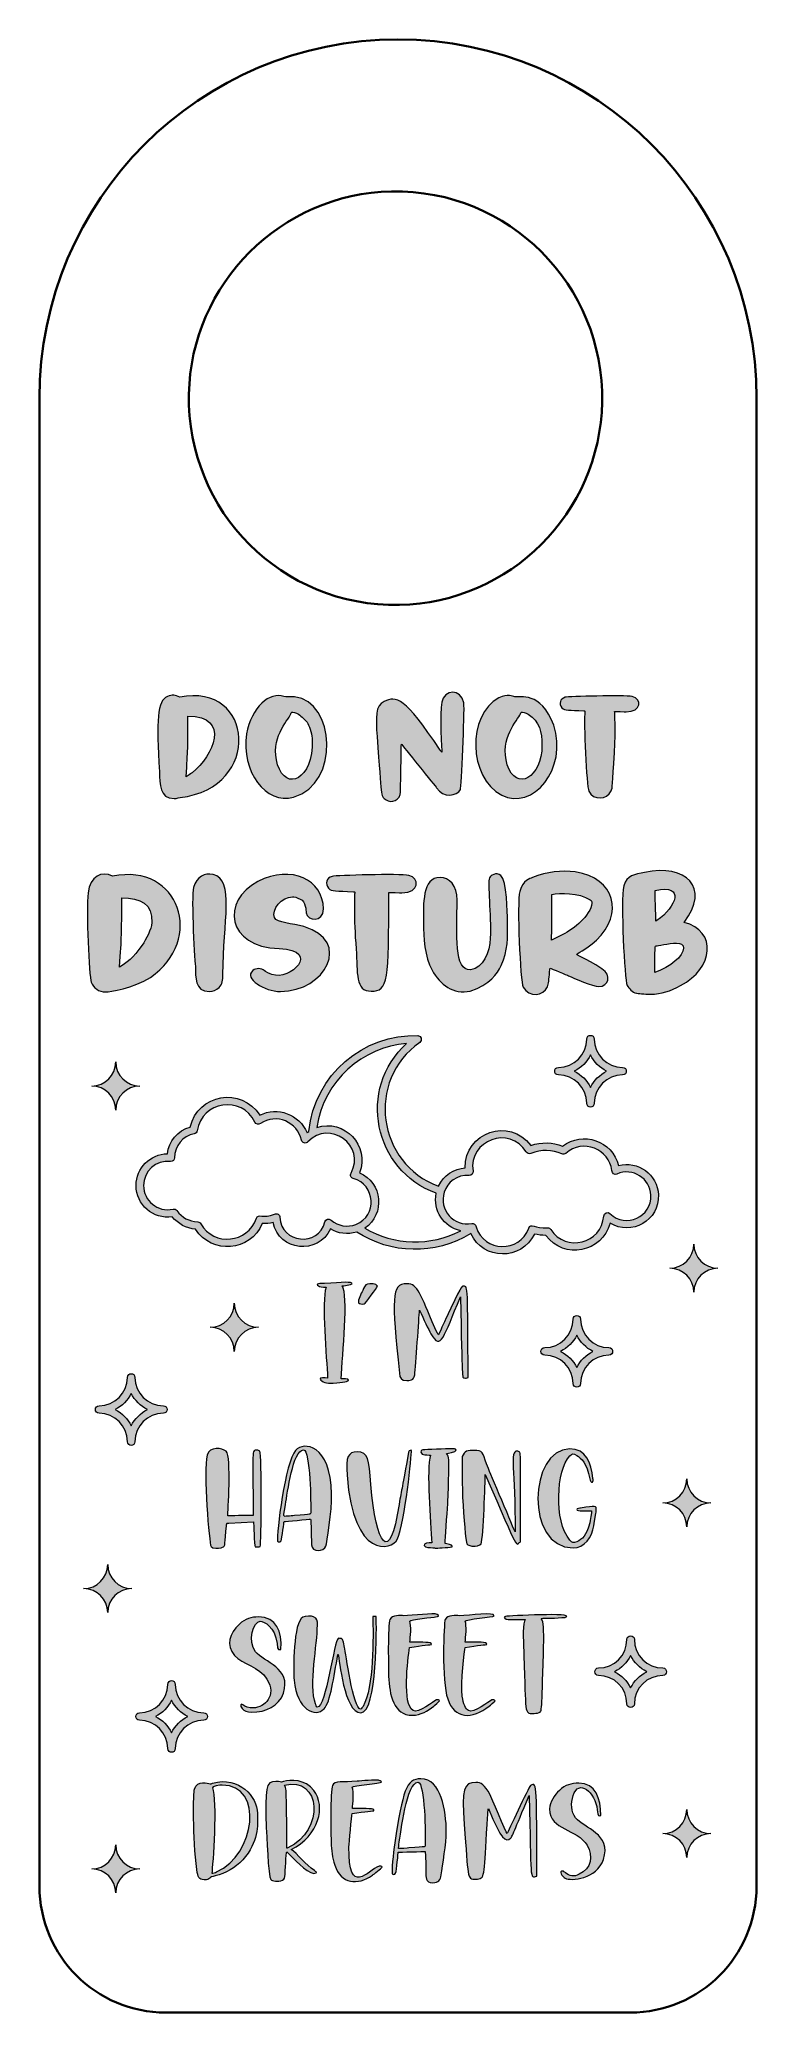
# Model space of a CAD drawing. Header units: inches. Extents: x 36 to 324, y 36 to 828.
import ezdxf

# ---------------------------------------------------------------- set-up
doc = ezdxf.new("R2010")
doc.units = ezdxf.units.IN
doc.header["$MEASUREMENT"] = 0
doc.layers.add('_U+0421_U+043B_U+043E_U+0439 1', color=7, linetype='Continuous')

msp = doc.modelspace()

# ---------------------------------------------------------------- hatches: boundary and pattern name
at = {"layer": '_U+0421_U+043B_U+043E_U+0439 1', "true_color": 0xffffff}
h = msp.add_hatch(color=7, dxfattribs=at)
h.dxf.hatch_style = 2
edge = h.paths.add_edge_path()
edge.add_spline(control_points=[(84.17, 533.96), (82.84, 554.85), (83.34, 562.68), (87.38, 564.23), (89.33, 564.98), (90.5, 565.01), (92.4, 563.96), (122.13, 570.06), (125.92, 527.76), (92.49, 523.69), (91, 523.56), (91.57, 523.3), (90.04, 523.3), (84.14, 523.3), (84.43, 529.13), (84.17, 533.96)], knot_values=[0, 0, 0, 0, 1, 1, 1, 2, 2, 2, 3, 3, 3, 4, 4, 4, 5, 5, 5, 5], degree=3, periodic=1)
edge = h.paths.add_edge_path()
edge.add_spline(control_points=[(95.64, 556.36), (95.64, 543.19), (95.61, 543.36), (94.92, 531.96), (97, 533.43), (96.81, 533.28), (97.31, 533.67), (105.94, 540.38), (112.9, 556.36), (95.64, 556.36)], knot_values=[0, 0, 0, 0, 1, 1, 1, 2, 2, 2, 3, 3, 3, 3], degree=3, periodic=1)
edge = h.paths.add_edge_path()
edge.add_spline(control_points=[(119.22, 549.25), (120.94, 559.96), (128.69, 566.37), (134.15, 564.29), (135.05, 563.88), (136.78, 564.23), (138.45, 564.11), (154.84, 562.31), (156.9, 529.33), (138.03, 523.79), (126.93, 520.73), (116.91, 534.24), (119.22, 549.25)], knot_values=[0, 0, 0, 0, 1, 1, 1, 2, 2, 2, 3, 3, 3, 4, 4, 4, 4], degree=3, periodic=1)
edge = h.paths.add_edge_path()
edge.add_spline(control_points=[(145.58, 546.73), (145.54, 548.58), (144.69, 551.86), (143.78, 553.45), (143.07, 554.58), (141.17, 556.43), (140.08, 557.12), (138.98, 557.77), (137.64, 558.06), (137.36, 558.01), (137.18, 557.98), (137.03, 557.53), (136.96, 557.36), (135.66, 554.18), (128.44, 547.68), (131.67, 536.9), (135.12, 525.94), (145.91, 530.95), (145.58, 546.73)], knot_values=[0, 0, 0, 0, 1, 1, 1, 2, 2, 2, 3, 3, 3, 4, 4, 4, 5, 5, 5, 6, 6, 6, 6], degree=3, periodic=1)
edge = h.paths.add_edge_path()
edge.add_spline(control_points=[(174.42, 523.36), (173.29, 524.49), (173.47, 523.11), (171.63, 548.19), (171.04, 555.93), (170.8, 560.61), (174.42, 562.26), (179.32, 564.65), (182.59, 564.24), (196.92, 542.77), (196.97, 542.68), (197.52, 541.92), (197.61, 541.92), (197.61, 541.92), (196.7, 557.8), (197.55, 561.93), (198.65, 567.11), (205.24, 567.52), (206.42, 561.69), (206.92, 558.18), (205.27, 527.24), (205.12, 526.99), (203.79, 524.23), (198.06, 523.46), (195.52, 527.57), (195.36, 527.81), (181.38, 545.16), (181.38, 545.16), (181.24, 545.02), (181.15, 525.42), (180.9, 524.91), (179.9, 521.91), (176.27, 521.34), (174.42, 523.36)], knot_values=[0, 0, 0, 0, 1, 1, 1, 2, 2, 2, 3, 3, 3, 4, 4, 4, 5, 5, 5, 6, 6, 6, 7, 7, 7, 8, 8, 8, 9, 9, 9, 10, 10, 10, 11, 11, 11, 11], degree=3, periodic=1)
edge = h.paths.add_edge_path()
edge.add_spline(control_points=[(221.69, 524.69), (208.02, 531.61), (207.81, 556.98), (220.48, 563.72), (224.19, 565.54), (225.96, 564.28), (226.96, 564.1), (228.77, 563.76), (237.38, 566.59), (242.52, 552.79), (248.34, 535.21), (234.06, 518.3), (221.69, 524.69)], knot_values=[0, 0, 0, 0, 1, 1, 1, 2, 2, 2, 3, 3, 3, 4, 4, 4, 4], degree=3, periodic=1)
edge = h.paths.add_edge_path()
edge.add_spline(control_points=[(237.83, 544.7), (237.83, 549.99), (236.88, 554.24), (232.32, 557.12), (231.21, 557.77), (229.87, 558.05), (229.59, 558.01), (229.42, 557.98), (229.26, 557.53), (229.2, 557.36), (228.07, 554.59), (220.67, 547.7), (223.9, 536.89), (227.39, 525.82), (237.83, 531.73), (237.83, 544.7)], knot_values=[0, 0, 0, 0, 1, 1, 1, 2, 2, 2, 3, 3, 3, 4, 4, 4, 5, 5, 5, 5], degree=3, periodic=1)
edge = h.paths.add_edge_path()
edge.add_spline(control_points=[(256.64, 526.27), (255.77, 528), (254.43, 554.53), (255.07, 558.3), (255.07, 558.3), (255.1, 558.36), (255.1, 558.36), (255.1, 558.36), (255.07, 558.39), (255.07, 558.39), (255.07, 558.51), (254.78, 558.52), (254.66, 558.52), (248.74, 558.91), (246.92, 558.47), (245.83, 559.75), (244.49, 561.37), (245.06, 563.32), (247.1, 563.93), (248.51, 564.26), (270.81, 564.89), (274.11, 564.26), (277.88, 563.41), (278.07, 558.12), (271.57, 558.12), (271.49, 558.12), (267.05, 558.35), (267, 558.3), (267, 557.3), (267.57, 551.9), (266.92, 541.74), (266.08, 528.59), (266.23, 527.59), (265.61, 526.33), (263.86, 522.7), (258.4, 522.51), (256.64, 526.27)], knot_values=[0, 0, 0, 0, 1, 1, 1, 2, 2, 2, 3, 3, 3, 4, 4, 4, 5, 5, 5, 6, 6, 6, 7, 7, 7, 8, 8, 8, 9, 9, 9, 10, 10, 10, 11, 11, 11, 12, 12, 12, 12], degree=3, periodic=1)
edge = h.paths.add_edge_path()
edge.add_spline(control_points=[(56.84, 449.63), (55.84, 451.9), (54.75, 478.42), (55.56, 485.42), (56.34, 492.16), (61.07, 494.48), (65.35, 492.11), (92.53, 497.68), (102.47, 466.46), (80.56, 451.53), (73.76, 447.1), (64.16, 445.69), (62.65, 445.69), (59.74, 445.69), (57.73, 447.23), (56.84, 449.63)], knot_values=[0, 0, 0, 0, 1, 1, 1, 2, 2, 2, 3, 3, 3, 4, 4, 4, 5, 5, 5, 5], degree=3, periodic=1)
edge = h.paths.add_edge_path()
edge.add_spline(control_points=[(77.25, 464.48), (78.85, 466.85), (80.98, 470.65), (81.13, 473.5), (81.51, 481.04), (76.65, 483.43), (69.04, 483.43), (69.04, 468.3), (69.01, 468.49), (68.21, 455.58), (70.79, 457.4), (73.71, 459.2), (77.25, 464.48)], knot_values=[0, 0, 0, 0, 1, 1, 1, 2, 2, 2, 3, 3, 3, 4, 4, 4, 4], degree=3, periodic=1)
edge = h.paths.add_edge_path()
edge.add_spline(control_points=[(98.71, 455.61), (98.44, 455.74), (96.83, 484.13), (97.88, 487.55), (99.17, 491.99), (102.42, 493.52), (105.73, 492.77), (114.61, 490.71), (109.7, 473.97), (109.7, 452.81), (109.7, 450.28), (109.51, 448.82), (108.15, 447.46), (107.02, 446.37), (105.72, 445.83), (104.24, 445.83), (98.25, 445.83), (98.71, 451.83), (98.71, 455.61)], knot_values=[0, 0, 0, 0, 1, 1, 1, 2, 2, 2, 3, 3, 3, 4, 4, 4, 5, 5, 5, 6, 6, 6, 6], degree=3, periodic=1)
edge = h.paths.add_edge_path()
edge.add_spline(control_points=[(121.66, 454.28), (122.96, 455.4), (125.25, 455.14), (126.2, 454.3), (126.79, 453.77), (128.57, 452.96), (129.31, 452.67), (136.62, 450.02), (149.59, 462.3), (132.29, 463.11), (111.1, 463.65), (108.81, 482.3), (123.75, 490), (137.19, 496.94), (150.05, 490.62), (150.05, 479.01), (150, 473.43), (143.58, 474.06), (143.16, 477.42), (143.03, 478.42), (143.04, 481.87), (140.7, 482.97), (139.4, 483.58), (138.36, 483.88), (137.58, 483.88), (133.35, 483.88), (129.11, 478.6), (130.39, 475.52), (131.37, 473.38), (137.55, 473.2), (142.17, 471.88), (161.73, 466.26), (150.83, 445.83), (132.77, 445.83), (126.39, 445.83), (117.98, 451.11), (121.66, 454.28)], knot_values=[0, 0, 0, 0, 1, 1, 1, 2, 2, 2, 3, 3, 3, 4, 4, 4, 5, 5, 5, 6, 6, 6, 7, 7, 7, 8, 8, 8, 9, 9, 9, 10, 10, 10, 11, 11, 11, 12, 12, 12, 12], degree=3, periodic=1)
edge = h.paths.add_edge_path()
edge.add_spline(control_points=[(163.18, 462.97), (162.18, 475.49), (162.49, 484.64), (162.66, 485.64), (162.66, 485.64), (162.69, 485.71), (162.69, 485.71), (162.69, 485.71), (162.66, 485.75), (162.66, 485.75), (162.66, 485.88), (162.33, 485.89), (162.19, 485.9), (155.13, 486.34), (153.3, 485.9), (152.11, 487.3), (150.58, 489.15), (151.23, 491.37), (153.57, 492.07), (155.17, 492.45), (180.61, 493.18), (184.4, 492.45), (188.7, 491.48), (188.92, 485.44), (181.5, 485.44), (181.41, 485.44), (176.34, 485.7), (176.28, 485.64), (176.28, 449.75), (176.08, 445.97), (169.29, 445.97), (162.72, 445.97), (163.83, 453.15), (163.18, 462.97)], knot_values=[0, 0, 0, 0, 1, 1, 1, 2, 2, 2, 3, 3, 3, 4, 4, 4, 5, 5, 5, 6, 6, 6, 7, 7, 7, 8, 8, 8, 9, 9, 9, 10, 10, 10, 11, 11, 11, 11], degree=3, periodic=1)
edge = h.paths.add_edge_path()
edge.add_spline(control_points=[(193.66, 454.44), (190.73, 459.92), (190.2, 467.53), (190.2, 473.45), (190.2, 480.71), (189.63, 491.66), (196.94, 491.66), (200.42, 491.66), (203.87, 488.38), (203.77, 482.54), (203.54, 468.84), (202.47, 453.8), (209.11, 454.61), (214.34, 455.23), (216.76, 461.53), (217.03, 467.28), (217.45, 476.55), (215.89, 489.77), (216.75, 491.43), (217.27, 492.43), (219.26, 493.97), (221.35, 492.35), (223.69, 490.48), (223.92, 477.3), (223.98, 474.22), (224.1, 467.18), (224.26, 462.51), (221.38, 456.34), (219.84, 452.86), (217.01, 448.69), (209.04, 446.04), (202.16, 444.43), (196.96, 448.64), (193.66, 454.44)], knot_values=[0, 0, 0, 0, 1, 1, 1, 2, 2, 2, 3, 3, 3, 4, 4, 4, 5, 5, 5, 6, 6, 6, 7, 7, 7, 8, 8, 8, 9, 9, 9, 10, 10, 10, 11, 11, 11, 11], degree=3, periodic=1)
edge = h.paths.add_edge_path()
edge.add_spline(control_points=[(230.24, 447.63), (229.12, 449.61), (227.71, 481.45), (228.89, 486.02), (230.19, 490.62), (232.99, 491.16), (233.99, 491.57), (239.81, 493.96), (245.8, 494.58), (251.19, 493.84), (267.16, 491.38), (270.9, 476.96), (259.73, 466.48), (249.95, 457.31), (247.79, 464.19), (261.84, 454.96), (266.03, 452.33), (264.47, 447.96), (260.7, 447.8), (258.42, 447.8), (250.59, 451.22), (248.43, 452.16), (248.01, 452.34), (241.52, 455.16), (241.06, 455.16), (241, 455.1), (240.86, 453.66), (240.86, 453.57), (240.67, 450.88), (240.46, 448.84), (240.01, 447.75), (238.53, 444.19), (232.61, 443.17), (230.24, 447.63)], knot_values=[0, 0, 0, 0, 1, 1, 1, 2, 2, 2, 3, 3, 3, 4, 4, 4, 5, 5, 5, 6, 6, 6, 7, 7, 7, 8, 8, 8, 9, 9, 9, 10, 10, 10, 11, 11, 11, 11], degree=3, periodic=1)
edge = h.paths.add_edge_path()
edge.add_spline(control_points=[(256.38, 477.52), (257.33, 478.94), (257.79, 479.88), (257.79, 481.33), (257.79, 482.13), (257.83, 482.18), (257.21, 482.64), (252.63, 485.62), (244.87, 485.39), (241.82, 484.78), (241.82, 472.76), (241.84, 470.93), (241.58, 466.46), (247.52, 469.19), (252.87, 472.08), (256.38, 477.52)], knot_values=[0, 0, 0, 0, 1, 1, 1, 2, 2, 2, 3, 3, 3, 4, 4, 4, 5, 5, 5, 5], degree=3, periodic=1)
edge = h.paths.add_edge_path()
edge.add_spline(control_points=[(275.72, 445.16), (274.12, 445.54), (272.63, 447.05), (272.04, 448.29), (270.95, 450.64), (269.36, 482.11), (270.69, 488.24), (271.84, 492.66), (275.05, 492.77), (279.06, 493.63), (295.52, 497.25), (305.71, 487.61), (294.86, 473.58), (308.18, 470.25), (306.98, 455.09), (293.44, 448.22), (289.33, 446.06), (285.99, 444.76), (281.27, 444.76), (279.21, 444.76), (276.07, 445.07), (275.72, 445.16)], knot_values=[0, 0, 0, 0, 1, 1, 1, 2, 2, 2, 3, 3, 3, 4, 4, 4, 5, 5, 5, 6, 6, 6, 7, 7, 7, 7], degree=3, periodic=1)
edge = h.paths.add_edge_path()
edge.add_spline(control_points=[(294.68, 463.28), (294.68, 466.19), (289.89, 465.27), (286.7, 464.67), (283.06, 464), (283.37, 464.37), (283.28, 463.22), (283.15, 461.53), (283.17, 455.34), (283.17, 453.54), (289.32, 455.77), (294.68, 459.88), (294.68, 463.28)], knot_values=[0, 0, 0, 0, 1, 1, 1, 2, 2, 2, 3, 3, 3, 4, 4, 4, 4], degree=3, periodic=1)
edge = h.paths.add_edge_path()
edge.add_spline(control_points=[(283.27, 486.37), (283.27, 485.37), (283.34, 481.3), (283.58, 474.1), (283.61, 474.1), (283.75, 474.19), (284, 474.36), (291.78, 479.67), (295.6, 489.22), (283.27, 486.37)], knot_values=[0, 0, 0, 0, 1, 1, 1, 2, 2, 2, 3, 3, 3, 3], degree=3, periodic=1)
edge = h.paths.add_edge_path()
edge.add_spline(control_points=[(148.8, 290.23), (148.35, 291.12), (150.54, 290.74), (151.73, 290.67), (151.35, 298.82), (149.23, 321.29), (151.11, 327.17), (149.59, 327.17), (148.59, 327.22), (148.01, 327.67), (146.64, 328.69), (148.75, 328.59), (150.52, 328.68), (157.71, 329.05), (161.59, 329.51), (161.59, 328.51), (161.4, 328.32), (157.83, 327.66), (157.56, 327.64), (160.25, 324.28), (157.71, 300.16), (157.13, 290.37), (157.83, 290.37), (160.18, 290.51), (160.18, 289.82), (160.18, 289.41), (158.13, 288.97), (153.92, 288.6), (151.45, 288.38), (149.19, 289.25), (148.8, 290.23)], knot_values=[0, 0, 0, 0, 1, 1, 1, 2, 2, 2, 3, 3, 3, 4, 4, 4, 5, 5, 5, 6, 6, 6, 7, 7, 7, 8, 8, 8, 9, 9, 9, 10, 10, 10, 10], degree=3, periodic=1)
edge = h.paths.add_edge_path()
edge.add_spline(control_points=[(164.17, 320.85), (163.8, 321.98), (165.19, 324.58), (165.83, 325.87), (166.21, 326.68), (166.89, 328.19), (167.71, 328.43), (168.71, 328.71), (171.4, 328.66), (171.75, 327.61), (171.75, 327.08), (166.83, 320.63), (166.43, 320.47), (165.82, 320.31), (164.34, 320.35), (164.17, 320.85)], knot_values=[0, 0, 0, 0, 1, 1, 1, 2, 2, 2, 3, 3, 3, 4, 4, 4, 5, 5, 5, 5], degree=3, periodic=1)
edge = h.paths.add_edge_path()
edge.add_spline(control_points=[(180.54, 292.59), (177.66, 322.78), (177.08, 328.53), (183.58, 328.53), (188.03, 328.53), (188.83, 324.41), (194.83, 310.86), (195.67, 308.96), (196.13, 308.01), (196.2, 308.01), (196.3, 308.01), (199.05, 314.11), (199.09, 314.2), (205.44, 327.84), (205.44, 327.55), (206.44, 327.55), (208.18, 327.55), (207.92, 327.4), (208.18, 290.93), (207.55, 290.73), (207.27, 290.58), (206.63, 290.72), (205.63, 290.86), (205.92, 289.13), (205.05, 323.24), (198.23, 307.21), (197.31, 301.32), (193.24, 308.47), (192.25, 310.24), (190.27, 314.12), (188.65, 318), (188.65, 318), (187.26, 297.84), (186.81, 292.83), (186.65, 290.2), (185.68, 289.66), (183.55, 289.66), (181.17, 289.66), (180.69, 290.78), (180.54, 292.59)], knot_values=[0, 0, 0, 0, 1, 1, 1, 2, 2, 2, 3, 3, 3, 4, 4, 4, 5, 5, 5, 6, 6, 6, 7, 7, 7, 8, 8, 8, 9, 9, 9, 10, 10, 10, 11, 11, 11, 12, 12, 12, 13, 13, 13, 13], degree=3, periodic=1)
edge = h.paths.add_edge_path()
edge.add_spline(control_points=[(104.91, 223.11), (104.23, 223.99), (101.66, 253.28), (103.36, 259.76), (104.31, 263.38), (109.43, 262.7), (110.96, 261.28), (113.24, 259.18), (111.62, 236.41), (111.62, 235.33), (111.62, 235.33), (115.87, 235.54), (121.88, 235.54), (121.57, 262.33), (121.35, 261.74), (123.24, 261.74), (123.87, 261.74), (124.28, 261.59), (124.47, 261.29), (125.39, 259.84), (125.15, 224.06), (124.65, 223.06), (124.43, 222.84), (122.78, 222.84), (122.61, 222.97), (122.21, 223.37), (122.15, 232.62), (121.96, 233.02), (121.96, 233.02), (112, 232.5), (112, 232.5), (110.92, 232.39), (111.38, 232.83), (110.91, 229.05), (110.3, 223.18), (110.77, 222.98), (109.02, 222.59), (107.81, 222.33), (105.63, 222.17), (104.91, 223.11)], knot_values=[0, 0, 0, 0, 1, 1, 1, 2, 2, 2, 3, 3, 3, 4, 4, 4, 5, 5, 5, 6, 6, 6, 7, 7, 7, 8, 8, 8, 9, 9, 9, 10, 10, 10, 11, 11, 11, 12, 12, 12, 13, 13, 13, 13], degree=3, periodic=1)
edge = h.paths.add_edge_path()
edge.add_spline(control_points=[(145.25, 223.8), (145.23, 224.05), (145.09, 234.08), (144.86, 234.08), (144.58, 234.02), (134.48, 233.06), (134.24, 233.06), (134.24, 233.06), (133.48, 226.41), (133.02, 225.31), (132.82, 224.71), (131.8, 224.84), (131.63, 225.15), (131.04, 228.04), (134.82, 257.45), (138.86, 261.63), (142.07, 265.27), (152.94, 264.43), (153.35, 244.04), (153.51, 237.67), (151.41, 224.27), (151.07, 223.27), (150.13, 220.92), (145.48, 220.64), (145.25, 223.8)], knot_values=[0, 0, 0, 0, 1, 1, 1, 2, 2, 2, 3, 3, 3, 4, 4, 4, 5, 5, 5, 6, 6, 6, 7, 7, 7, 8, 8, 8, 8], degree=3, periodic=1)
edge = h.paths.add_edge_path()
edge.add_spline(control_points=[(144.95, 237.1), (145.01, 239.28), (144.88, 261.85), (142.03, 261.85), (137.78, 261.85), (135.55, 244.54), (134.84, 239.97), (133.95, 234.32), (133.74, 235.14), (135.8, 235.27), (136.54, 235.31), (137.64, 235.42), (138.38, 235.49), (145.63, 236.18), (144.9, 235.58), (144.95, 237.1)], knot_values=[0, 0, 0, 0, 1, 1, 1, 2, 2, 2, 3, 3, 3, 4, 4, 4, 5, 5, 5, 5], degree=3, periodic=1)
edge = h.paths.add_edge_path()
edge.add_spline(control_points=[(159.56, 251.67), (158.98, 259.17), (160.01, 261.03), (163.63, 261.03), (167.99, 261.03), (168.33, 258.33), (169.09, 247.95), (171.18, 223.42), (176.61, 215.15), (180.46, 239.99), (181.44, 246.35), (181.78, 246.58), (184.24, 260.95), (184.31, 261.53), (184.43, 261.66), (184.89, 261.66), (185.14, 261.68), (185.36, 261.73), (185.4, 261.51), (185.59, 260.46), (182.8, 232.83), (179.78, 226.12), (177.47, 221.31), (162.02, 217.75), (159.56, 251.67)], knot_values=[0, 0, 0, 0, 1, 1, 1, 2, 2, 2, 3, 3, 3, 4, 4, 4, 5, 5, 5, 6, 6, 6, 7, 7, 7, 8, 8, 8, 8], degree=3, periodic=1)
edge = h.paths.add_edge_path()
edge.add_spline(control_points=[(193.96, 222.59), (192.96, 222.71), (190.94, 222.53), (190.54, 223.52), (190.09, 224.41), (192.34, 224.55), (193.57, 224.48), (193.18, 232.76), (191.28, 254.1), (193.07, 259.73), (192.57, 259.73), (190.69, 259.88), (190.2, 259.98), (189.58, 260.09), (188.91, 260.68), (189.32, 261.5), (189.4, 261.66), (189.56, 261.79), (190.03, 261.85), (191.03, 261.92), (199.59, 262.34), (201.73, 262.34), (202.29, 262.34), (203.33, 262.36), (203.33, 261.79), (203.33, 261.05), (199.79, 260.46), (199.53, 260.43), (200.73, 258.93), (200.35, 258), (200.35, 251.75), (200.35, 247.98), (200.22, 244.15), (199.96, 240.24), (199.65, 235.77), (199.03, 226.17), (198.91, 224.22), (199.61, 224.22), (201.92, 223.8), (201.92, 223.11), (201.92, 222.67), (196.04, 222.43), (195.59, 222.43), (194.43, 222.43), (194.91, 222.48), (193.96, 222.59)], knot_values=[0, 0, 0, 0, 1, 1, 1, 2, 2, 2, 3, 3, 3, 4, 4, 4, 5, 5, 5, 6, 6, 6, 7, 7, 7, 8, 8, 8, 9, 9, 9, 10, 10, 10, 11, 11, 11, 12, 12, 12, 13, 13, 13, 14, 14, 14, 15, 15, 15, 15], degree=3, periodic=1)
edge = h.paths.add_edge_path()
edge.add_spline(control_points=[(207.68, 224.11), (207.24, 225.11), (206.3, 234.63), (205.96, 242.75), (205.75, 247.81), (205.78, 251.67), (205.78, 259.13), (206.89, 261.43), (207.24, 261.84), (211.6, 261.6), (214.65, 261.43), (213.92, 259.88), (216.32, 254.33), (216.33, 254.3), (227.02, 228.96), (227.05, 228.95), (227.05, 254.15), (224.72, 261.36), (227.81, 261.36), (229.82, 261.26), (229.16, 261.01), (229.16, 235.79), (229.16, 235.42), (229.24, 225.57), (229.22, 225.32), (229.2, 225.15), (229.16, 224.87), (229, 224.82), (227.22, 223.91), (229.17, 219.07), (215.07, 252.02), (214.98, 249.3), (214.33, 226.7), (213.36, 224.14), (212.91, 223.46), (211.08, 223.14), (210.24, 223.14), (209.59, 223.14), (207.97, 223.61), (207.68, 224.11)], knot_values=[0, 0, 0, 0, 1, 1, 1, 2, 2, 2, 3, 3, 3, 4, 4, 4, 5, 5, 5, 6, 6, 6, 7, 7, 7, 8, 8, 8, 9, 9, 9, 10, 10, 10, 11, 11, 11, 12, 12, 12, 13, 13, 13, 13], degree=3, periodic=1)
edge = h.paths.add_edge_path()
edge.add_spline(control_points=[(248.91, 262.23), (255.57, 262.23), (257.66, 256.73), (258.3, 250.31), (258.32, 249.97), (258.46, 249), (258.14, 248.92), (257.46, 248.66), (257.19, 249.49), (257.05, 250.2), (255.8, 256.57), (253.65, 258.49), (251.76, 259.66), (250.3, 260.56), (249.99, 260.5), (248.98, 259.42), (243.73, 253.83), (242.34, 233.2), (249.04, 225.63), (249.88, 224.65), (250.37, 224.23), (251.76, 224.95), (254.03, 226.03), (255.62, 227.29), (257.03, 232.61), (257.17, 233.12), (257.85, 237.01), (257.66, 237.41), (255.67, 237.41), (251.81, 237.15), (251.81, 237.98), (251.81, 238.26), (253.07, 238.46), (253.34, 238.5), (259.46, 239.52), (259.71, 239.29), (259.61, 237.82), (259.58, 236.69), (259.64, 237.09), (258.64, 231.41), (257.92, 226.81), (254.89, 222.51), (250.29, 222.51), (230.92, 222.51), (232.55, 262.23), (248.91, 262.23)], knot_values=[0, 0, 0, 0, 1, 1, 1, 2, 2, 2, 3, 3, 3, 4, 4, 4, 5, 5, 5, 6, 6, 6, 7, 7, 7, 8, 8, 8, 9, 9, 9, 10, 10, 10, 11, 11, 11, 12, 12, 12, 13, 13, 13, 14, 14, 14, 15, 15, 15, 15], degree=3, periodic=1)
edge = h.paths.add_edge_path()
edge.add_spline(control_points=[(117.45, 158.08), (116.37, 159.24), (116.97, 160.19), (117.67, 159.49), (118.54, 158.61), (120.18, 158.3), (121.89, 158.29), (126.57, 158.43), (131.39, 163.18), (127.36, 169.86), (124.49, 174.86), (117.37, 175.79), (114.28, 179.33), (110.81, 183.58), (112.32, 188.04), (116.31, 191.9), (118.57, 194.11), (121.1, 194.78), (124.02, 194.78), (131.03, 194.78), (133.73, 188.91), (132.9, 181.78), (132.18, 181.7), (131.63, 181.11), (131.46, 184.08), (130.67, 190.91), (126.14, 193.07), (124.68, 193.07), (121.88, 193.07), (119.48, 184.94), (122.79, 180.83), (126.15, 176.64), (137.41, 174.37), (133.96, 164.19), (132.24, 159.01), (126.89, 156.56), (121.28, 156.56), (119.25, 156.56), (118.33, 157.03), (117.45, 158.08)], knot_values=[0, 0, 0, 0, 1, 1, 1, 2, 2, 2, 3, 3, 3, 4, 4, 4, 5, 5, 5, 6, 6, 6, 7, 7, 7, 8, 8, 8, 9, 9, 9, 10, 10, 10, 11, 11, 11, 12, 12, 12, 13, 13, 13, 13], degree=3, periodic=1)
edge = h.paths.add_edge_path()
edge.add_spline(control_points=[(155.98, 179.63), (155.98, 179.63), (155.92, 179.71), (155.92, 179.71), (155.92, 179.71), (155.89, 179.69), (155.89, 179.69), (154.16, 170.71), (152.9, 160.59), (150.29, 157.92), (146.78, 154.33), (139.47, 157.33), (138.3, 169.39), (137.87, 173.69), (137.94, 192.77), (141.8, 194.7), (142.82, 195.31), (145.2, 195.18), (146.13, 194.82), (147.64, 194.25), (147.64, 193.16), (147.64, 191.55), (147.64, 183.83), (144.2, 167.48), (146.84, 159.94), (146.9, 159.77), (147.36, 158.54), (147.53, 158.54), (151.2, 158.54), (154.38, 185.71), (155.98, 186.18), (156.21, 186.24), (156.4, 186.24), (156.6, 186.2), (157.74, 186.2), (157.93, 186.2), (158.55, 182.59), (158.88, 180.7), (162.02, 157.83), (164.97, 157.83), (165.3, 157.83), (165.77, 158.63), (165.95, 158.91), (170.36, 166.17), (170.05, 187.34), (169.9, 195.02), (169.9, 195.02), (171.21, 195.02), (171.21, 195.02), (171.46, 191.92), (171.69, 156.26), (165.04, 156.26), (158.37, 156.26), (156.42, 178.27), (155.98, 179.63)], knot_values=[0, 0, 0, 0, 1, 1, 1, 2, 2, 2, 3, 3, 3, 4, 4, 4, 5, 5, 5, 6, 6, 6, 7, 7, 7, 8, 8, 8, 9, 9, 9, 10, 10, 10, 11, 11, 11, 12, 12, 12, 13, 13, 13, 14, 14, 14, 15, 15, 15, 16, 16, 16, 17, 17, 17, 18, 18, 18, 18], degree=3, periodic=1)
edge = h.paths.add_edge_path()
edge.add_spline(control_points=[(176.24, 171.04), (176.16, 173.31), (175.81, 191.75), (176.77, 193.83), (177.64, 195.77), (181.12, 195.3), (182.31, 195.3), (185.95, 195.3), (194.39, 196.56), (195.78, 195.78), (196.89, 195.17), (196.38, 195.01), (195.06, 194.83), (194.57, 194.77), (184.7, 193.64), (184.7, 193.15), (184.7, 193.15), (184.73, 193.12), (184.73, 193.12), (185.45, 191.41), (184.95, 186.49), (184.78, 184.65), (190.37, 184.58), (193.44, 184.89), (193.44, 183.73), (193.44, 183.73), (189.76, 183.35), (184.67, 182.59), (183.89, 177.63), (181.66, 159.68), (186.06, 157.21), (188.15, 155.81), (194.42, 161.1), (195.48, 161.5), (195.82, 161.57), (196.73, 161.47), (196.73, 161.12), (196.54, 160.8), (194.68, 159.27), (194.39, 159.04), (191.94, 157.07), (189.18, 155.31), (185.79, 155.31), (178.2, 155.31), (176.53, 163.43), (176.24, 171.04)], knot_values=[0, 0, 0, 0, 1, 1, 1, 2, 2, 2, 3, 3, 3, 4, 4, 4, 5, 5, 5, 6, 6, 6, 7, 7, 7, 8, 8, 8, 9, 9, 9, 10, 10, 10, 11, 11, 11, 12, 12, 12, 13, 13, 13, 14, 14, 14, 15, 15, 15, 15], degree=3, periodic=1)
edge = h.paths.add_edge_path()
edge.add_spline(control_points=[(199.96, 161.88), (197.46, 168.96), (198.31, 192.34), (199, 193.83), (199.87, 195.77), (203.36, 195.3), (204.54, 195.3), (209.13, 195.3), (218.64, 196.98), (218.64, 195.21), (218.64, 194.73), (206.93, 193.83), (206.93, 193.15), (206.93, 193.15), (206.96, 193.12), (206.96, 193.12), (207.68, 191.41), (207.18, 186.49), (207.01, 184.65), (212.57, 184.58), (215.68, 184.95), (215.68, 183.73), (215.68, 183.73), (211.99, 183.35), (206.91, 182.59), (206.75, 181.59), (205.13, 168.25), (205.79, 162.99), (206.3, 159.79), (207.13, 157.86), (208.29, 157.21), (210.37, 155.82), (216.69, 161.11), (217.71, 161.5), (218.03, 161.56), (218.96, 161.47), (218.96, 161.12), (218.77, 160.8), (216.92, 159.27), (216.63, 159.04), (209.74, 153.52), (202.52, 153.81), (199.96, 161.88)], knot_values=[0, 0, 0, 0, 1, 1, 1, 2, 2, 2, 3, 3, 3, 4, 4, 4, 5, 5, 5, 6, 6, 6, 7, 7, 7, 8, 8, 8, 9, 9, 9, 10, 10, 10, 11, 11, 11, 12, 12, 12, 13, 13, 13, 14, 14, 14, 14], degree=3, periodic=1)
edge = h.paths.add_edge_path()
edge.add_spline(control_points=[(230.57, 179.29), (230.43, 183.45), (229.96, 190.86), (230.8, 193.1), (230.82, 193.14), (231.07, 193.7), (231.07, 193.75), (231.07, 193.75), (224.85, 193.74), (224.29, 193.78), (223.29, 193.84), (221.82, 194.77), (223.22, 195.02), (224.22, 195.17), (251.53, 196.72), (247.31, 194.64), (247.21, 194.61), (246.7, 194.56), (245.76, 194.51), (236.68, 193.98), (237.25, 194.69), (237.86, 193.48), (238.62, 192.09), (238.6, 187.83), (238.4, 180.12), (237.75, 156.63), (237.79, 156.93), (236.69, 156.42), (236.67, 156.4), (236.65, 156.4), (236.64, 156.4), (236.04, 156.1), (234.75, 156.07), (234.08, 156.07), (230.78, 156.07), (231.33, 155.73), (230.57, 179.29)], knot_values=[0, 0, 0, 0, 1, 1, 1, 2, 2, 2, 3, 3, 3, 4, 4, 4, 5, 5, 5, 6, 6, 6, 7, 7, 7, 8, 8, 8, 9, 9, 9, 10, 10, 10, 11, 11, 11, 12, 12, 12, 12], degree=3, periodic=1)
edge = h.paths.add_edge_path()
edge.add_spline(control_points=[(123.6, 116.08), (123.48, 122.42), (116.16, 131.2), (105.5, 128.01), (105.11, 127.87), (104.77, 127.82), (104.6, 127.82), (103.6, 127.82), (99.57, 129.66), (98.22, 125.68), (97.85, 124.7), (97.42, 105.94), (99.25, 93.37), (99.68, 90.1), (99.9, 89.47), (102.13, 89.27), (105.02, 89.27), (103.78, 90.34), (106.61, 90.9), (110.83, 91.9), (114.51, 94.04), (117.66, 97.34), (124.07, 104.57), (123.68, 110.86), (123.6, 116.08)], knot_values=[0, 0, 0, 0, 1, 1, 1, 2, 2, 2, 3, 3, 3, 4, 4, 4, 5, 5, 5, 6, 6, 6, 7, 7, 7, 8, 8, 8, 8], degree=3, periodic=1)
edge = h.paths.add_edge_path()
edge.add_spline(control_points=[(107.06, 92.42), (106.73, 92.29), (105.52, 91.77), (105.22, 91.91), (105.6, 94.47), (107.51, 121.67), (105.44, 126.21), (105.1, 126.87), (108.69, 127.28), (109.43, 127.32), (126.18, 127.32), (122.93, 99.32), (107.06, 92.42)], knot_values=[0, 0, 0, 0, 1, 1, 1, 2, 2, 2, 3, 3, 3, 4, 4, 4, 4], degree=3, periodic=1)
edge = h.paths.add_edge_path()
edge.add_spline(control_points=[(128.9, 89.4), (127.95, 90.3), (127.14, 108.4), (127.09, 110), (126.55, 126.32), (126.83, 128.8), (130.99, 128.8), (132.61, 128.8), (132.68, 128.26), (134.05, 128.72), (136.78, 129.56), (142.76, 129.74), (146.26, 125.12), (150.97, 118.89), (148.45, 106.99), (137.04, 101.41), (139.48, 99.91), (143.02, 95.23), (146.43, 92.99), (146.56, 92.91), (147.28, 92.4), (147.28, 92.26), (147.26, 92.21), (147.2, 92.15), (147.11, 92.08), (145.06, 90.65), (138.91, 96.81), (137.2, 98.64), (137.09, 98.75), (135.46, 100.46), (135.3, 100.46), (135.09, 100.46), (134.65, 91.78), (134.64, 91.57), (134.52, 89.9), (134.63, 89.58), (133.63, 89.17), (131.77, 88.4), (129.52, 88.79), (128.9, 89.4)], knot_values=[0, 0, 0, 0, 1, 1, 1, 2, 2, 2, 3, 3, 3, 4, 4, 4, 5, 5, 5, 6, 6, 6, 7, 7, 7, 8, 8, 8, 9, 9, 9, 10, 10, 10, 11, 11, 11, 12, 12, 12, 13, 13, 13, 13], degree=3, periodic=1)
edge = h.paths.add_edge_path()
edge.add_spline(control_points=[(134.41, 127.29), (134.86, 126.27), (134.89, 126.34), (135.04, 125.01), (135.37, 122.26), (135.36, 101.95), (135.36, 101.95), (135.38, 101.95), (135.51, 102.01), (135.76, 102.13), (150.71, 109.05), (149.05, 131.04), (134.41, 127.29)], knot_values=[0, 0, 0, 0, 1, 1, 1, 2, 2, 2, 3, 3, 3, 4, 4, 4, 4], degree=3, periodic=1)
edge = h.paths.add_edge_path()
edge.add_spline(control_points=[(154.63, 95.16), (153.53, 98.29), (153.28, 101), (153.15, 104.33), (153.07, 106.6), (152.72, 125.04), (153.68, 127.11), (154.65, 129.28), (157.7, 128.27), (163.57, 128.85), (165.16, 128.99), (170.92, 129.48), (172.15, 129.26), (172.48, 129.2), (173.31, 128.77), (173.31, 128.5), (173.31, 128.02), (161.61, 127.08), (161.61, 126.43), (161.61, 126.43), (161.64, 126.41), (161.64, 126.41), (162.36, 124.69), (161.86, 119.75), (161.69, 117.94), (168.04, 117.85), (170.36, 118.02), (170.36, 117.02), (170.36, 117.02), (166.81, 116.66), (161.58, 115.87), (161.43, 114.92), (160.33, 103.87), (160.31, 102.49), (159.98, 81.98), (168.01, 93.12), (172.39, 94.78), (172.74, 94.85), (173.64, 94.75), (173.64, 94.4), (173.34, 93.89), (170.23, 91.48), (169.73, 91.12), (163.8, 86.97), (157.05, 87.57), (154.63, 95.16)], knot_values=[0, 0, 0, 0, 1, 1, 1, 2, 2, 2, 3, 3, 3, 4, 4, 4, 5, 5, 5, 6, 6, 6, 7, 7, 7, 8, 8, 8, 9, 9, 9, 10, 10, 10, 11, 11, 11, 12, 12, 12, 13, 13, 13, 14, 14, 14, 15, 15, 15, 15], degree=3, periodic=1)
edge = h.paths.add_edge_path()
edge.add_spline(control_points=[(191.19, 92.07), (191.18, 92.32), (191.11, 100.65), (190.86, 100.65), (190.71, 100.62), (180.15, 100.38), (180.08, 100.38), (180.08, 100.38), (179.49, 92.98), (179.02, 91.88), (178.82, 91.28), (177.81, 91.41), (177.64, 91.72), (177.43, 92.72), (177.99, 99.67), (178.7, 104.08), (182.05, 125.06), (183.11, 129.83), (189.23, 129.83), (197.27, 129.83), (199.39, 116.95), (199.39, 108.55), (199.39, 104.11), (197.96, 95), (197.35, 91.26), (197.02, 89.22), (196.46, 88.08), (193.87, 88.08), (190.96, 88.08), (191.22, 90.62), (191.19, 92.07)], knot_values=[0, 0, 0, 0, 1, 1, 1, 2, 2, 2, 3, 3, 3, 4, 4, 4, 5, 5, 5, 6, 6, 6, 7, 7, 7, 8, 8, 8, 9, 9, 9, 10, 10, 10, 10], degree=3, periodic=1)
edge = h.paths.add_edge_path()
edge.add_spline(control_points=[(190.96, 103.67), (191.04, 106.48), (190.87, 128.42), (188.04, 128.42), (183.49, 128.42), (181.07, 108.42), (180.38, 103.43), (180.37, 103.33), (180.15, 101.89), (180.22, 101.82), (180.36, 101.67), (184.19, 102.04), (184.39, 102.06), (191.83, 102.77), (190.91, 102.15), (190.96, 103.67)], knot_values=[0, 0, 0, 0, 1, 1, 1, 2, 2, 2, 3, 3, 3, 4, 4, 4, 5, 5, 5, 5], degree=3, periodic=1)
edge = h.paths.add_edge_path()
edge.add_spline(control_points=[(206.57, 111.59), (205.41, 125.69), (206.58, 128.39), (211.21, 128.39), (213.47, 128.39), (214.8, 127.49), (216.97, 123.42), (217.05, 123.22), (223.61, 107.87), (223.83, 107.87), (223.83, 107.87), (232.47, 126.38), (233.23, 127.14), (236.03, 129.14), (235.57, 125.59), (235.81, 90.79), (232.73, 89.77), (233.55, 88.81), (232.69, 123.1), (226.61, 108.81), (225.73, 106.37), (225.18, 105.94), (223.24, 104.45), (221.64, 105.01), (216.29, 117.86), (216.12, 116.86), (216.27, 118.48), (215.57, 108.05), (214.4, 90.94), (215.21, 89.52), (211.18, 89.52), (207.57, 89.52), (208.3, 89.95), (206.57, 111.59)], knot_values=[0, 0, 0, 0, 1, 1, 1, 2, 2, 2, 3, 3, 3, 4, 4, 4, 5, 5, 5, 6, 6, 6, 7, 7, 7, 8, 8, 8, 9, 9, 9, 10, 10, 10, 11, 11, 11, 11], degree=3, periodic=1)
edge = h.paths.add_edge_path()
edge.add_spline(control_points=[(247.12, 89.93), (246.12, 90.48), (244.2, 93.1), (246.22, 92.77), (246.42, 92.74), (246.83, 92.43), (247.25, 92.06), (248.76, 90.75), (250.68, 90.37), (252.79, 91.5), (257.64, 93.85), (258.54, 98.78), (255.91, 103.14), (252.07, 109.83), (240.9, 109.06), (240.9, 117.72), (240.9, 120.55), (242.83, 123.22), (244.86, 125.19), (247.12, 127.4), (249.65, 128.06), (252.57, 128.06), (259.57, 128.06), (261.34, 122.05), (261.45, 115.06), (260.68, 114.98), (260.18, 114.45), (260.02, 117.37), (259.19, 124.43), (252.52, 130.08), (250.35, 123.06), (249.42, 120.04), (249.37, 116.56), (251.34, 114.11), (254.67, 109.98), (265.96, 107.66), (262.51, 97.47), (259.88, 89.58), (249.44, 88.67), (247.12, 89.93)], knot_values=[0, 0, 0, 0, 1, 1, 1, 2, 2, 2, 3, 3, 3, 4, 4, 4, 5, 5, 5, 6, 6, 6, 7, 7, 7, 8, 8, 8, 9, 9, 9, 10, 10, 10, 11, 11, 11, 12, 12, 12, 13, 13, 13, 13], degree=3, periodic=1)
edge = h.paths.add_edge_path()
edge.add_spline(control_points=[(76.31, 407.9), (70.97, 407.9), (66.65, 412.22), (66.65, 417.56), (66.65, 412.22), (62.32, 407.9), (56.98, 407.9), (62.32, 407.9), (66.65, 403.57), (66.65, 398.23), (66.65, 403.57), (70.97, 407.9), (76.31, 407.9)], knot_values=[0, 0, 0, 0, 1, 1, 1, 2, 2, 2, 3, 3, 3, 4, 4, 4, 4], degree=3, periodic=1)
edge = h.paths.add_edge_path()
edge.add_spline(control_points=[(123.93, 311.05), (118.6, 311.05), (114.27, 315.38), (114.27, 320.72), (114.27, 315.38), (109.94, 311.05), (104.6, 311.05), (109.94, 311.05), (114.27, 306.73), (114.27, 301.39), (114.27, 306.73), (118.6, 311.05), (123.93, 311.05)], knot_values=[0, 0, 0, 0, 1, 1, 1, 2, 2, 2, 3, 3, 3, 4, 4, 4, 4], degree=3, periodic=1)
edge = h.paths.add_edge_path()
edge.add_spline(control_points=[(73.08, 206.18), (67.74, 206.18), (63.42, 210.51), (63.42, 215.85), (63.42, 210.51), (59.09, 206.18), (53.75, 206.18), (59.09, 206.18), (63.42, 201.86), (63.42, 196.52), (63.42, 201.86), (67.74, 206.18), (73.08, 206.18)], knot_values=[0, 0, 0, 0, 1, 1, 1, 2, 2, 2, 3, 3, 3, 4, 4, 4, 4], degree=3, periodic=1)
edge = h.paths.add_edge_path()
edge.add_spline(control_points=[(76.31, 93.66), (70.97, 93.66), (66.65, 97.98), (66.65, 103.32), (66.65, 97.98), (62.32, 93.66), (56.98, 93.66), (62.32, 93.66), (66.65, 89.33), (66.65, 83.99), (66.65, 89.33), (70.97, 93.66), (76.31, 93.66)], knot_values=[0, 0, 0, 0, 1, 1, 1, 2, 2, 2, 3, 3, 3, 4, 4, 4, 4], degree=3, periodic=1)
edge = h.paths.add_edge_path()
edge.add_spline(control_points=[(305.65, 240.56), (300.31, 240.56), (295.98, 244.89), (295.98, 250.22), (295.98, 244.89), (291.66, 240.56), (286.32, 240.56), (291.66, 240.56), (295.98, 236.23), (295.98, 230.9), (295.98, 236.23), (300.31, 240.56), (305.65, 240.56)], knot_values=[0, 0, 0, 0, 1, 1, 1, 2, 2, 2, 3, 3, 3, 4, 4, 4, 4], degree=3, periodic=1)
edge = h.paths.add_edge_path()
edge.add_spline(control_points=[(308.48, 334.77), (303.14, 334.77), (298.81, 339.1), (298.81, 344.44), (298.81, 339.1), (294.48, 334.77), (289.14, 334.77), (294.48, 334.77), (298.81, 330.44), (298.81, 325.11), (298.81, 330.44), (303.14, 334.77), (308.48, 334.77)], knot_values=[0, 0, 0, 0, 1, 1, 1, 2, 2, 2, 3, 3, 3, 4, 4, 4, 4], degree=3, periodic=1)
edge = h.paths.add_edge_path()
edge.add_spline(control_points=[(305.65, 107.84), (300.31, 107.84), (295.98, 112.17), (295.98, 117.51), (295.98, 112.17), (291.66, 107.84), (286.32, 107.84), (291.66, 107.84), (295.98, 103.51), (295.98, 98.18), (295.98, 103.51), (300.31, 107.84), (305.65, 107.84)], knot_values=[0, 0, 0, 0, 1, 1, 1, 2, 2, 2, 3, 3, 3, 4, 4, 4, 4], degree=3, periodic=1)
edge = h.paths.add_edge_path()
edge.add_spline(control_points=[(265.17, 352.88), (273.73, 347.5), (285.05, 354), (284.58, 364.26), (284.2, 372.38), (276.37, 378.15), (268.52, 375.94), (266.14, 385.89), (254.18, 390.08), (246.11, 383.74), (242.15, 385.31), (237.63, 385.52), (233.34, 384.06), (224.95, 395.59), (206.57, 389.31), (207.01, 375.03), (202.57, 374.79), (198.32, 372.05), (196.29, 367.69), (171.65, 376.79), (166.94, 410.09), (188.77, 425.42), (189.95, 426.25), (189.38, 428.11), (187.95, 428.15), (166.15, 428.75), (146.55, 412.6), (144.18, 389.67), (143.93, 389.51), (143.69, 389.34), (143.46, 389.17), (140.42, 396.48), (131.68, 399.89), (124.46, 396.16), (117.2, 407.89), (99.51, 404.68), (96.58, 391.45), (91.51, 390.06), (87.97, 385.73), (87.37, 380.7), (80.43, 380.62), (74.81, 374.94), (74.81, 367.98), (74.81, 360.26), (81.69, 354.28), (89.34, 355.4), (91.67, 352.55), (94.98, 350.78), (98.65, 350.43), (105.27, 340.17), (120.71, 341.44), (125.51, 352.7), (126.95, 352.59), (128.41, 352.73), (129.81, 353.12), (132.21, 341.59), (148.01, 339.91), (152.86, 350.58), (155.88, 348.7), (159.73, 348.1), (163.43, 349.3), (177.06, 340.44), (194.81, 339.85), (209.23, 348.68), (214.19, 337.86), (229.6, 337.71), (234.76, 348.5), (236.26, 348.12), (237.79, 347.98), (239.35, 347.94), (246.61, 338.06), (262.12, 341.04), (265.17, 352.88)], knot_values=[0, 0, 0, 0, 1, 1, 1, 2, 2, 2, 3, 3, 3, 4, 4, 4, 5, 5, 5, 6, 6, 6, 7, 7, 7, 8, 8, 8, 9, 9, 9, 10, 10, 10, 11, 11, 11, 12, 12, 12, 13, 13, 13, 14, 14, 14, 15, 15, 15, 16, 16, 16, 17, 17, 17, 18, 18, 18, 19, 19, 19, 20, 20, 20, 21, 21, 21, 22, 22, 22, 23, 23, 23, 24, 24, 24, 24], degree=3, periodic=1)
edge = h.paths.add_edge_path()
edge.add_spline(control_points=[(153.11, 354.12), (152.27, 354.87), (150.94, 354.45), (150.66, 353.37), (148.07, 343.17), (133.03, 344.67), (132.56, 355.22), (132.54, 355.72), (132.27, 356.17), (131.85, 356.43), (131.61, 356.58), (131.34, 356.66), (131.06, 356.66), (130.86, 356.66), (130.65, 356.61), (130.45, 356.53), (125.9, 354.48), (123.84, 357.02), (123.11, 354.83), (119.76, 344.76), (106.08, 343.43), (100.83, 352.62), (100.57, 353.07), (100.1, 353.36), (99.58, 353.38), (96.2, 353.5), (93.15, 355.15), (91.2, 357.91), (90.85, 358.4), (90.24, 358.64), (89.65, 358.5), (83.52, 357.13), (77.81, 361.83), (77.81, 367.98), (77.81, 373.65), (82.72, 378.28), (88.61, 377.64), (89.52, 377.54), (90.28, 378.25), (90.28, 379.14), (90.25, 383.9), (93.57, 387.86), (98.16, 388.73), (98.78, 388.85), (99.27, 389.35), (99.36, 389.98), (101.13, 401.79), (117.3, 404.39), (122.54, 393.43), (122.94, 392.59), (123.99, 392.32), (124.74, 392.83), (131.11, 397.15), (139.7, 393.5), (141.26, 386.18), (141.38, 385.63), (141.79, 385.19), (142.33, 385.04), (142.87, 384.9), (143.45, 385.06), (143.83, 385.47), (152.38, 394.73), (167.29, 384), (161.13, 372.95), (160.91, 372.55), (160.88, 372.06), (161.06, 371.64), (161.24, 371.21), (161.61, 370.89), (162.06, 370.77), (170.96, 368.39), (171.85, 355.82), (163.11, 352.36), (159.75, 351.03), (155.89, 351.66), (153.11, 354.12)], knot_values=[0, 0, 0, 0, 1, 1, 1, 2, 2, 2, 3, 3, 3, 4, 4, 4, 5, 5, 5, 6, 6, 6, 7, 7, 7, 8, 8, 8, 9, 9, 9, 10, 10, 10, 11, 11, 11, 12, 12, 12, 13, 13, 13, 14, 14, 14, 15, 15, 15, 16, 16, 16, 17, 17, 17, 18, 18, 18, 19, 19, 19, 20, 20, 20, 21, 21, 21, 22, 22, 22, 23, 23, 23, 24, 24, 24, 25, 25, 25, 25], degree=3, periodic=1)
edge = h.paths.add_edge_path()
edge.add_spline(control_points=[(166.63, 350.84), (175.03, 356.49), (173.72, 369.16), (164.51, 373.09), (168.83, 383.92), (158.47, 394.95), (147.39, 391.24), (150.25, 410.23), (165.83, 423.55), (183.48, 425.02), (163.47, 406.84), (170.25, 374.02), (195.34, 364.84), (193.92, 357.96), (198.41, 351.27), (205.18, 349.81), (193.03, 343.52), (178.47, 343.89), (166.63, 350.84)], knot_values=[0, 0, 0, 0, 1, 1, 1, 2, 2, 2, 3, 3, 3, 4, 4, 4, 5, 5, 5, 6, 6, 6, 6], degree=3, periodic=1)
edge = h.paths.add_edge_path()
edge.add_spline(control_points=[(232.49, 350.83), (228.85, 340.77), (214.48, 341.15), (211.41, 351.38), (211.06, 352.45), (210.38, 352.84), (209.61, 352.7), (202.41, 351.32), (196.32, 358.27), (198.56, 365.27), (199.85, 369.28), (203.7, 372.36), (208.54, 372.01), (209.49, 371.94), (210.28, 372.77), (210.13, 373.73), (208.24, 386.15), (224.92, 392.29), (231.47, 381.46), (231.85, 380.82), (232.64, 380.57), (233.33, 380.85), (237.53, 382.58), (241.96, 382.37), (245.74, 380.64), (246.29, 380.39), (246.93, 380.49), (247.37, 380.88), (254.24, 387.08), (265.03, 382.49), (265.82, 373.99), (265.95, 372.62), (267.06, 372.15), (267.95, 372.55), (274.32, 375.39), (281.27, 370.79), (281.58, 364.13), (281.98, 355.39), (271.47, 350.6), (265.14, 356.7), (264.23, 357.58), (262.7, 356.98), (262.61, 355.72), (261.81, 344.64), (247.39, 341.01), (241.38, 350.28), (241.09, 350.73), (240.59, 350.98), (240.04, 350.96), (234.97, 350.71), (233.28, 353.02), (232.49, 350.83)], knot_values=[0, 0, 0, 0, 1, 1, 1, 2, 2, 2, 3, 3, 3, 4, 4, 4, 5, 5, 5, 6, 6, 6, 7, 7, 7, 8, 8, 8, 9, 9, 9, 10, 10, 10, 11, 11, 11, 12, 12, 12, 13, 13, 13, 14, 14, 14, 15, 15, 15, 16, 16, 16, 17, 17, 17, 17], degree=3, periodic=1)
edge = h.paths.add_edge_path()
edge.add_spline(control_points=[(101.96, 156.34), (95.68, 156.34), (90.57, 161.45), (90.57, 167.74), (90.57, 169.72), (87.57, 169.72), (87.57, 167.74), (87.57, 161.45), (82.46, 156.34), (76.18, 156.34), (74.2, 156.34), (74.19, 153.34), (76.18, 153.34), (82.46, 153.34), (87.57, 148.23), (87.57, 141.95), (87.57, 139.97), (90.57, 139.96), (90.57, 141.95), (90.57, 148.23), (95.68, 153.34), (101.96, 153.34), (103.95, 153.34), (103.95, 156.34), (101.96, 156.34)], knot_values=[0, 0, 0, 0, 1, 1, 1, 2, 2, 2, 3, 3, 3, 4, 4, 4, 5, 5, 5, 6, 6, 6, 7, 7, 7, 8, 8, 8, 8], degree=3, periodic=1)
edge = h.paths.add_edge_path()
edge.add_spline(control_points=[(89.07, 148.34), (87.67, 151.15), (85.38, 153.44), (82.57, 154.84), (85.38, 156.24), (87.67, 158.53), (89.07, 161.34), (90.47, 158.53), (92.76, 156.24), (95.57, 154.84), (92.76, 153.44), (90.47, 151.15), (89.07, 148.34)], knot_values=[0, 0, 0, 0, 1, 1, 1, 2, 2, 2, 3, 3, 3, 4, 4, 4, 4], degree=3, periodic=1)
edge = h.paths.add_edge_path()
edge.add_spline(control_points=[(286.32, 174.3), (280.04, 174.3), (274.93, 179.41), (274.93, 185.7), (274.93, 187.68), (271.93, 187.68), (271.93, 185.7), (271.93, 179.41), (266.81, 174.3), (260.53, 174.3), (258.55, 174.3), (258.55, 171.3), (260.53, 171.3), (266.81, 171.3), (271.93, 166.19), (271.93, 159.91), (271.93, 157.92), (274.93, 157.92), (274.93, 159.91), (274.93, 166.19), (280.04, 171.3), (286.32, 171.3), (288.3, 171.3), (288.3, 174.3), (286.32, 174.3)], knot_values=[0, 0, 0, 0, 1, 1, 1, 2, 2, 2, 3, 3, 3, 4, 4, 4, 5, 5, 5, 6, 6, 6, 7, 7, 7, 8, 8, 8, 8], degree=3, periodic=1)
edge = h.paths.add_edge_path()
edge.add_spline(control_points=[(273.43, 166.3), (272.03, 169.11), (269.74, 171.4), (266.93, 172.8), (269.74, 174.2), (272.03, 176.49), (273.43, 179.3), (274.82, 176.49), (277.12, 174.2), (279.92, 172.8), (277.12, 171.4), (274.82, 169.11), (273.43, 166.3)], knot_values=[0, 0, 0, 0, 1, 1, 1, 2, 2, 2, 3, 3, 3, 4, 4, 4, 4], degree=3, periodic=1)
edge = h.paths.add_edge_path()
edge.add_spline(control_points=[(244.41, 412.36), (250.69, 412.36), (255.8, 407.25), (255.8, 400.96), (255.8, 398.98), (258.8, 398.98), (258.8, 400.96), (258.8, 407.25), (263.91, 412.36), (270.2, 412.36), (272.18, 412.36), (272.18, 415.36), (270.2, 415.36), (263.91, 415.36), (258.8, 420.47), (258.8, 426.75), (258.8, 428.74), (255.8, 428.74), (255.8, 426.75), (255.8, 420.47), (250.69, 415.36), (244.41, 415.36), (242.43, 415.36), (242.42, 412.36), (244.41, 412.36)], knot_values=[0, 0, 0, 0, 1, 1, 1, 2, 2, 2, 3, 3, 3, 4, 4, 4, 5, 5, 5, 6, 6, 6, 7, 7, 7, 8, 8, 8, 8], degree=3, periodic=1)
edge = h.paths.add_edge_path()
edge.add_spline(control_points=[(257.3, 420.36), (258.7, 417.55), (260.99, 415.26), (263.8, 413.86), (260.99, 412.46), (258.7, 410.17), (257.3, 407.36), (255.9, 410.17), (253.61, 412.46), (250.8, 413.86), (253.61, 415.26), (255.9, 417.55), (257.3, 420.36)], knot_values=[0, 0, 0, 0, 1, 1, 1, 2, 2, 2, 3, 3, 3, 4, 4, 4, 4], degree=3, periodic=1)
edge = h.paths.add_edge_path()
edge.add_spline(control_points=[(85.76, 276.54), (87.74, 276.54), (87.75, 279.54), (85.76, 279.54), (79.48, 279.54), (74.37, 284.65), (74.37, 290.93), (74.37, 292.92), (71.37, 292.92), (71.37, 290.93), (71.37, 284.65), (66.26, 279.54), (59.97, 279.54), (57.99, 279.54), (57.99, 276.54), (59.97, 276.54), (66.26, 276.54), (71.37, 271.43), (71.37, 265.14), (71.37, 263.16), (74.37, 263.16), (74.37, 265.14), (74.37, 271.43), (79.48, 276.54), (85.76, 276.54)], knot_values=[0, 0, 0, 0, 1, 1, 1, 2, 2, 2, 3, 3, 3, 4, 4, 4, 5, 5, 5, 6, 6, 6, 7, 7, 7, 8, 8, 8, 8], degree=3, periodic=1)
edge = h.paths.add_edge_path()
edge.add_spline(control_points=[(72.87, 271.54), (71.47, 274.35), (69.18, 276.64), (66.37, 278.04), (69.18, 279.44), (71.47, 281.73), (72.87, 284.54), (74.27, 281.73), (76.56, 279.44), (79.37, 278.04), (76.56, 276.64), (74.27, 274.35), (72.87, 271.54)], knot_values=[0, 0, 0, 0, 1, 1, 1, 2, 2, 2, 3, 3, 3, 4, 4, 4, 4], degree=3, periodic=1)
edge = h.paths.add_edge_path()
edge.add_spline(control_points=[(264.7, 302.89), (258.41, 302.89), (253.3, 308), (253.3, 314.28), (253.3, 316.27), (250.3, 316.27), (250.3, 314.28), (250.3, 308), (245.19, 302.89), (238.91, 302.89), (236.93, 302.89), (236.92, 299.89), (238.91, 299.89), (245.19, 299.89), (250.3, 294.78), (250.3, 288.49), (250.3, 286.51), (253.3, 286.51), (253.3, 288.49), (253.3, 294.78), (258.41, 299.89), (264.7, 299.89), (266.68, 299.89), (266.68, 302.89), (264.7, 302.89)], knot_values=[0, 0, 0, 0, 1, 1, 1, 2, 2, 2, 3, 3, 3, 4, 4, 4, 5, 5, 5, 6, 6, 6, 7, 7, 7, 8, 8, 8, 8], degree=3, periodic=1)
edge = h.paths.add_edge_path()
edge.add_spline(control_points=[(251.8, 294.89), (250.4, 297.7), (248.11, 299.99), (245.3, 301.39), (248.11, 302.79), (250.4, 305.08), (251.8, 307.89), (253.2, 305.08), (255.49, 302.79), (258.3, 301.39), (255.49, 299.99), (253.2, 297.7), (251.8, 294.89)], knot_values=[0, 0, 0, 0, 1, 1, 1, 2, 2, 2, 3, 3, 3, 4, 4, 4, 4], degree=3, periodic=1)

# ---------------------------------------------------------------- linework, layer by layer
at = {"layer": '_U+0421_U+043B_U+043E_U+0439 1', "color": 1, "lineweight": 35, "true_color": 0xff0000}
for points, knots in [([(36, 684), (36, 684), (36, 86.72), (36, 86.72), (36, 58.71), (58.71, 36), (86.72, 36), (86.72, 36), (273.28, 36), (273.28, 36), (301.29, 36), (324, 58.71), (324, 86.72), (324, 86.72), (324, 684), (324, 684), (324, 763.53), (259.53, 828), (180, 828), (180, 828), (180, 828), (180, 828), (100.47, 828), (36, 763.53), (36, 684)], [0, 0, 0, 0, 1, 1, 1, 2, 2, 2, 3, 3, 3, 4, 4, 4, 5, 5, 5, 6, 6, 6, 7, 7, 7, 8, 8, 8, 8]), ([(180.58, 601.02), (133.49, 600.14), (95.14, 638.49), (96.02, 685.58), (96.84, 729.95), (133.05, 766.16), (177.43, 766.99), (224.51, 767.86), (262.86, 729.51), (261.99, 682.42), (261.16, 638.05), (224.95, 601.84), (180.58, 601.02)], [0, 0, 0, 0, 1, 1, 1, 2, 2, 2, 3, 3, 3, 4, 4, 4, 4])]:
    msp.add_open_spline(points, degree=3, knots=knots, dxfattribs=at)
at = {"layer": '_U+0421_U+043B_U+043E_U+0439 1', "lineweight": 0}
for points, knots in [([(84.17, 533.96), (82.84, 554.85), (83.34, 562.68), (87.38, 564.23), (89.33, 564.98), (90.5, 565.01), (92.4, 563.96), (122.13, 570.06), (125.92, 527.76), (92.49, 523.69), (91, 523.56), (91.57, 523.3), (90.04, 523.3), (84.14, 523.3), (84.43, 529.13), (84.17, 533.96)], [0, 0, 0, 0, 1, 1, 1, 2, 2, 2, 3, 3, 3, 4, 4, 4, 5, 5, 5, 5]), ([(119.22, 549.25), (120.94, 559.96), (128.69, 566.37), (134.15, 564.29), (135.05, 563.88), (136.78, 564.23), (138.45, 564.11), (154.84, 562.31), (156.9, 529.33), (138.03, 523.79), (126.93, 520.73), (116.91, 534.24), (119.22, 549.25)], [0, 0, 0, 0, 1, 1, 1, 2, 2, 2, 3, 3, 3, 4, 4, 4, 4]), ([(174.42, 523.36), (173.29, 524.49), (173.47, 523.11), (171.63, 548.19), (171.04, 555.93), (170.8, 560.61), (174.42, 562.26), (179.32, 564.65), (182.59, 564.24), (196.92, 542.77), (196.97, 542.68), (197.52, 541.92), (197.61, 541.92), (197.61, 541.92), (196.7, 557.8), (197.55, 561.93), (198.65, 567.11), (205.24, 567.52), (206.42, 561.69), (206.92, 558.18), (205.27, 527.24), (205.12, 526.99), (203.79, 524.23), (198.06, 523.46), (195.52, 527.57), (195.36, 527.81), (181.38, 545.16), (181.38, 545.16), (181.24, 545.02), (181.15, 525.42), (180.9, 524.91), (179.9, 521.91), (176.27, 521.34), (174.42, 523.36)], [0, 0, 0, 0, 1, 1, 1, 2, 2, 2, 3, 3, 3, 4, 4, 4, 5, 5, 5, 6, 6, 6, 7, 7, 7, 8, 8, 8, 9, 9, 9, 10, 10, 10, 11, 11, 11, 11]), ([(221.69, 524.69), (208.02, 531.61), (207.81, 556.98), (220.48, 563.72), (224.19, 565.54), (225.96, 564.28), (226.96, 564.1), (228.77, 563.76), (237.38, 566.59), (242.52, 552.79), (248.34, 535.21), (234.06, 518.3), (221.69, 524.69)], [0, 0, 0, 0, 1, 1, 1, 2, 2, 2, 3, 3, 3, 4, 4, 4, 4]), ([(256.64, 526.27), (255.77, 528), (254.43, 554.53), (255.07, 558.3), (255.07, 558.3), (255.1, 558.36), (255.1, 558.36), (255.1, 558.36), (255.07, 558.39), (255.07, 558.39), (255.07, 558.51), (254.78, 558.52), (254.66, 558.52), (248.74, 558.91), (246.92, 558.47), (245.83, 559.75), (244.49, 561.37), (245.06, 563.32), (247.1, 563.93), (248.51, 564.26), (270.81, 564.89), (274.11, 564.26), (277.88, 563.41), (278.07, 558.12), (271.57, 558.12), (271.49, 558.12), (267.05, 558.35), (267, 558.3), (267, 557.3), (267.57, 551.9), (266.92, 541.74), (266.08, 528.59), (266.23, 527.59), (265.61, 526.33), (263.86, 522.7), (258.4, 522.51), (256.64, 526.27)], [0, 0, 0, 0, 1, 1, 1, 2, 2, 2, 3, 3, 3, 4, 4, 4, 5, 5, 5, 6, 6, 6, 7, 7, 7, 8, 8, 8, 9, 9, 9, 10, 10, 10, 11, 11, 11, 12, 12, 12, 12]), ([(95.64, 556.36), (95.64, 543.19), (95.61, 543.36), (94.92, 531.96), (97, 533.43), (96.81, 533.28), (97.31, 533.67), (105.94, 540.38), (112.9, 556.36), (95.64, 556.36)], [0, 0, 0, 0, 1, 1, 1, 2, 2, 2, 3, 3, 3, 3]), ([(145.58, 546.73), (145.54, 548.58), (144.69, 551.86), (143.78, 553.45), (143.07, 554.58), (141.17, 556.43), (140.08, 557.12), (138.98, 557.77), (137.64, 558.06), (137.36, 558.01), (137.18, 557.98), (137.03, 557.53), (136.96, 557.36), (135.66, 554.18), (128.44, 547.68), (131.67, 536.9), (135.12, 525.94), (145.91, 530.95), (145.58, 546.73)], [0, 0, 0, 0, 1, 1, 1, 2, 2, 2, 3, 3, 3, 4, 4, 4, 5, 5, 5, 6, 6, 6, 6]), ([(237.83, 544.7), (237.83, 549.99), (236.88, 554.24), (232.32, 557.12), (231.21, 557.77), (229.87, 558.05), (229.59, 558.01), (229.42, 557.98), (229.26, 557.53), (229.2, 557.36), (228.07, 554.59), (220.67, 547.7), (223.9, 536.89), (227.39, 525.82), (237.83, 531.73), (237.83, 544.7)], [0, 0, 0, 0, 1, 1, 1, 2, 2, 2, 3, 3, 3, 4, 4, 4, 5, 5, 5, 5]), ([(56.84, 449.63), (55.84, 451.9), (54.75, 478.42), (55.56, 485.42), (56.34, 492.16), (61.07, 494.48), (65.35, 492.11), (92.53, 497.68), (102.47, 466.46), (80.56, 451.53), (73.76, 447.1), (64.16, 445.69), (62.65, 445.69), (59.74, 445.69), (57.73, 447.23), (56.84, 449.63)], [0, 0, 0, 0, 1, 1, 1, 2, 2, 2, 3, 3, 3, 4, 4, 4, 5, 5, 5, 5]), ([(98.71, 455.61), (98.44, 455.74), (96.83, 484.13), (97.88, 487.55), (99.17, 491.99), (102.42, 493.52), (105.73, 492.77), (114.61, 490.71), (109.7, 473.97), (109.7, 452.81), (109.7, 450.28), (109.51, 448.82), (108.15, 447.46), (107.02, 446.37), (105.72, 445.83), (104.24, 445.83), (98.25, 445.83), (98.71, 451.83), (98.71, 455.61)], [0, 0, 0, 0, 1, 1, 1, 2, 2, 2, 3, 3, 3, 4, 4, 4, 5, 5, 5, 6, 6, 6, 6]), ([(121.66, 454.28), (122.96, 455.4), (125.25, 455.14), (126.2, 454.3), (126.79, 453.77), (128.57, 452.96), (129.31, 452.67), (136.62, 450.02), (149.59, 462.3), (132.29, 463.11), (111.1, 463.65), (108.81, 482.3), (123.75, 490), (137.19, 496.94), (150.05, 490.62), (150.05, 479.01), (150, 473.43), (143.58, 474.06), (143.16, 477.42), (143.03, 478.42), (143.04, 481.87), (140.7, 482.97), (139.4, 483.58), (138.36, 483.88), (137.58, 483.88), (133.35, 483.88), (129.11, 478.6), (130.39, 475.52), (131.37, 473.38), (137.55, 473.2), (142.17, 471.88), (161.73, 466.26), (150.83, 445.83), (132.77, 445.83), (126.39, 445.83), (117.98, 451.11), (121.66, 454.28)], [0, 0, 0, 0, 1, 1, 1, 2, 2, 2, 3, 3, 3, 4, 4, 4, 5, 5, 5, 6, 6, 6, 7, 7, 7, 8, 8, 8, 9, 9, 9, 10, 10, 10, 11, 11, 11, 12, 12, 12, 12]), ([(163.18, 462.97), (162.18, 475.49), (162.49, 484.64), (162.66, 485.64), (162.66, 485.64), (162.69, 485.71), (162.69, 485.71), (162.69, 485.71), (162.66, 485.75), (162.66, 485.75), (162.66, 485.88), (162.33, 485.89), (162.19, 485.9), (155.13, 486.34), (153.3, 485.9), (152.11, 487.3), (150.58, 489.15), (151.23, 491.37), (153.57, 492.07), (155.17, 492.45), (180.61, 493.18), (184.4, 492.45), (188.7, 491.48), (188.92, 485.44), (181.5, 485.44), (181.41, 485.44), (176.34, 485.7), (176.28, 485.64), (176.28, 449.75), (176.08, 445.97), (169.29, 445.97), (162.72, 445.97), (163.83, 453.15), (163.18, 462.97)], [0, 0, 0, 0, 1, 1, 1, 2, 2, 2, 3, 3, 3, 4, 4, 4, 5, 5, 5, 6, 6, 6, 7, 7, 7, 8, 8, 8, 9, 9, 9, 10, 10, 10, 11, 11, 11, 11]), ([(193.66, 454.44), (190.73, 459.92), (190.2, 467.53), (190.2, 473.45), (190.2, 480.71), (189.63, 491.66), (196.94, 491.66), (200.42, 491.66), (203.87, 488.38), (203.77, 482.54), (203.54, 468.84), (202.47, 453.8), (209.11, 454.61), (214.34, 455.23), (216.76, 461.53), (217.03, 467.28), (217.45, 476.55), (215.89, 489.77), (216.75, 491.43), (217.27, 492.43), (219.26, 493.97), (221.35, 492.35), (223.69, 490.48), (223.92, 477.3), (223.98, 474.22), (224.1, 467.18), (224.26, 462.51), (221.38, 456.34), (219.84, 452.86), (217.01, 448.69), (209.04, 446.04), (202.16, 444.43), (196.96, 448.64), (193.66, 454.44)], [0, 0, 0, 0, 1, 1, 1, 2, 2, 2, 3, 3, 3, 4, 4, 4, 5, 5, 5, 6, 6, 6, 7, 7, 7, 8, 8, 8, 9, 9, 9, 10, 10, 10, 11, 11, 11, 11]), ([(230.24, 447.63), (229.12, 449.61), (227.71, 481.45), (228.89, 486.02), (230.19, 490.62), (232.99, 491.16), (233.99, 491.57), (239.81, 493.96), (245.8, 494.58), (251.19, 493.84), (267.16, 491.38), (270.9, 476.96), (259.73, 466.48), (249.95, 457.31), (247.79, 464.19), (261.84, 454.96), (266.03, 452.33), (264.47, 447.96), (260.7, 447.8), (258.42, 447.8), (250.59, 451.22), (248.43, 452.16), (248.01, 452.34), (241.52, 455.16), (241.06, 455.16), (241, 455.1), (240.86, 453.66), (240.86, 453.57), (240.67, 450.88), (240.46, 448.84), (240.01, 447.75), (238.53, 444.19), (232.61, 443.17), (230.24, 447.63)], [0, 0, 0, 0, 1, 1, 1, 2, 2, 2, 3, 3, 3, 4, 4, 4, 5, 5, 5, 6, 6, 6, 7, 7, 7, 8, 8, 8, 9, 9, 9, 10, 10, 10, 11, 11, 11, 11]), ([(275.72, 445.16), (274.12, 445.54), (272.63, 447.05), (272.04, 448.29), (270.95, 450.64), (269.36, 482.11), (270.69, 488.24), (271.84, 492.66), (275.05, 492.77), (279.06, 493.63), (295.52, 497.25), (305.71, 487.61), (294.86, 473.58), (308.18, 470.25), (306.98, 455.09), (293.44, 448.22), (289.33, 446.06), (285.99, 444.76), (281.27, 444.76), (279.21, 444.76), (276.07, 445.07), (275.72, 445.16)], [0, 0, 0, 0, 1, 1, 1, 2, 2, 2, 3, 3, 3, 4, 4, 4, 5, 5, 5, 6, 6, 6, 7, 7, 7, 7]), ([(77.25, 464.48), (78.85, 466.85), (80.98, 470.65), (81.13, 473.5), (81.51, 481.04), (76.65, 483.43), (69.04, 483.43), (69.04, 468.3), (69.01, 468.49), (68.21, 455.58), (70.79, 457.4), (73.71, 459.2), (77.25, 464.48)], [0, 0, 0, 0, 1, 1, 1, 2, 2, 2, 3, 3, 3, 4, 4, 4, 4]), ([(256.38, 477.52), (257.33, 478.94), (257.79, 479.88), (257.79, 481.33), (257.79, 482.13), (257.83, 482.18), (257.21, 482.64), (252.63, 485.62), (244.87, 485.39), (241.82, 484.78), (241.82, 472.76), (241.84, 470.93), (241.58, 466.46), (247.52, 469.19), (252.87, 472.08), (256.38, 477.52)], [0, 0, 0, 0, 1, 1, 1, 2, 2, 2, 3, 3, 3, 4, 4, 4, 5, 5, 5, 5]), ([(283.27, 486.37), (283.27, 485.37), (283.34, 481.3), (283.58, 474.1), (283.61, 474.1), (283.75, 474.19), (284, 474.36), (291.78, 479.67), (295.6, 489.22), (283.27, 486.37)], [0, 0, 0, 0, 1, 1, 1, 2, 2, 2, 3, 3, 3, 3]), ([(294.68, 463.28), (294.68, 466.19), (289.89, 465.27), (286.7, 464.67), (283.06, 464), (283.37, 464.37), (283.28, 463.22), (283.15, 461.53), (283.17, 455.34), (283.17, 453.54), (289.32, 455.77), (294.68, 459.88), (294.68, 463.28)], [0, 0, 0, 0, 1, 1, 1, 2, 2, 2, 3, 3, 3, 4, 4, 4, 4]), ([(265.17, 352.88), (273.73, 347.5), (285.05, 354), (284.58, 364.26), (284.2, 372.38), (276.37, 378.15), (268.52, 375.94), (266.14, 385.89), (254.18, 390.08), (246.11, 383.74), (242.15, 385.31), (237.63, 385.52), (233.34, 384.06), (224.95, 395.59), (206.57, 389.31), (207.01, 375.03), (202.57, 374.79), (198.32, 372.05), (196.29, 367.69), (171.65, 376.79), (166.94, 410.09), (188.77, 425.42), (189.95, 426.25), (189.38, 428.11), (187.95, 428.15), (166.15, 428.75), (146.55, 412.6), (144.18, 389.67), (143.93, 389.51), (143.69, 389.34), (143.46, 389.17), (140.42, 396.48), (131.68, 399.89), (124.46, 396.16), (117.2, 407.89), (99.51, 404.68), (96.58, 391.45), (91.51, 390.06), (87.97, 385.73), (87.37, 380.7), (80.43, 380.62), (74.81, 374.94), (74.81, 367.98), (74.81, 360.26), (81.69, 354.28), (89.34, 355.4), (91.67, 352.55), (94.98, 350.78), (98.65, 350.43), (105.27, 340.17), (120.71, 341.44), (125.51, 352.7), (126.95, 352.59), (128.41, 352.73), (129.81, 353.12), (132.21, 341.59), (148.01, 339.91), (152.86, 350.58), (155.88, 348.7), (159.73, 348.1), (163.43, 349.3), (177.06, 340.44), (194.81, 339.85), (209.23, 348.68), (214.19, 337.86), (229.6, 337.71), (234.76, 348.5), (236.26, 348.12), (237.79, 347.98), (239.35, 347.94), (246.61, 338.06), (262.12, 341.04), (265.17, 352.88)], [0, 0, 0, 0, 1, 1, 1, 2, 2, 2, 3, 3, 3, 4, 4, 4, 5, 5, 5, 6, 6, 6, 7, 7, 7, 8, 8, 8, 9, 9, 9, 10, 10, 10, 11, 11, 11, 12, 12, 12, 13, 13, 13, 14, 14, 14, 15, 15, 15, 16, 16, 16, 17, 17, 17, 18, 18, 18, 19, 19, 19, 20, 20, 20, 21, 21, 21, 22, 22, 22, 23, 23, 23, 24, 24, 24, 24]), ([(244.41, 412.36), (250.69, 412.36), (255.8, 407.25), (255.8, 400.96), (255.8, 398.98), (258.8, 398.98), (258.8, 400.96), (258.8, 407.25), (263.91, 412.36), (270.2, 412.36), (272.18, 412.36), (272.18, 415.36), (270.2, 415.36), (263.91, 415.36), (258.8, 420.47), (258.8, 426.75), (258.8, 428.74), (255.8, 428.74), (255.8, 426.75), (255.8, 420.47), (250.69, 415.36), (244.41, 415.36), (242.43, 415.36), (242.42, 412.36), (244.41, 412.36)], [0, 0, 0, 0, 1, 1, 1, 2, 2, 2, 3, 3, 3, 4, 4, 4, 5, 5, 5, 6, 6, 6, 7, 7, 7, 8, 8, 8, 8]), ([(166.63, 350.84), (175.03, 356.49), (173.72, 369.16), (164.51, 373.09), (168.83, 383.92), (158.47, 394.95), (147.39, 391.24), (150.25, 410.23), (165.83, 423.55), (183.48, 425.02), (163.47, 406.84), (170.25, 374.02), (195.34, 364.84), (193.92, 357.96), (198.41, 351.27), (205.18, 349.81), (193.03, 343.52), (178.47, 343.89), (166.63, 350.84)], [0, 0, 0, 0, 1, 1, 1, 2, 2, 2, 3, 3, 3, 4, 4, 4, 5, 5, 5, 6, 6, 6, 6]), ([(257.3, 420.36), (258.7, 417.55), (260.99, 415.26), (263.8, 413.86), (260.99, 412.46), (258.7, 410.17), (257.3, 407.36), (255.9, 410.17), (253.61, 412.46), (250.8, 413.86), (253.61, 415.26), (255.9, 417.55), (257.3, 420.36)], [0, 0, 0, 0, 1, 1, 1, 2, 2, 2, 3, 3, 3, 4, 4, 4, 4]), ([(76.31, 407.9), (70.97, 407.9), (66.65, 412.22), (66.65, 417.56), (66.65, 412.22), (62.32, 407.9), (56.98, 407.9), (62.32, 407.9), (66.65, 403.57), (66.65, 398.23), (66.65, 403.57), (70.97, 407.9), (76.31, 407.9)], [0, 0, 0, 0, 1, 1, 1, 2, 2, 2, 3, 3, 3, 4, 4, 4, 4]), ([(153.11, 354.12), (152.27, 354.87), (150.94, 354.45), (150.66, 353.37), (148.07, 343.17), (133.03, 344.67), (132.56, 355.22), (132.54, 355.72), (132.27, 356.17), (131.85, 356.43), (131.61, 356.58), (131.34, 356.66), (131.06, 356.66), (130.86, 356.66), (130.65, 356.61), (130.45, 356.53), (125.9, 354.48), (123.84, 357.02), (123.11, 354.83), (119.76, 344.76), (106.08, 343.43), (100.83, 352.62), (100.57, 353.07), (100.1, 353.36), (99.58, 353.38), (96.2, 353.5), (93.15, 355.15), (91.2, 357.91), (90.85, 358.4), (90.24, 358.64), (89.65, 358.5), (83.52, 357.13), (77.81, 361.83), (77.81, 367.98), (77.81, 373.65), (82.72, 378.28), (88.61, 377.64), (89.52, 377.54), (90.28, 378.25), (90.28, 379.14), (90.25, 383.9), (93.57, 387.86), (98.16, 388.73), (98.78, 388.85), (99.27, 389.35), (99.36, 389.98), (101.13, 401.79), (117.3, 404.39), (122.54, 393.43), (122.94, 392.59), (123.99, 392.32), (124.74, 392.83), (131.11, 397.15), (139.7, 393.5), (141.26, 386.18), (141.38, 385.63), (141.79, 385.19), (142.33, 385.04), (142.87, 384.9), (143.45, 385.06), (143.83, 385.47), (152.38, 394.73), (167.29, 384), (161.13, 372.95), (160.91, 372.55), (160.88, 372.06), (161.06, 371.64), (161.24, 371.21), (161.61, 370.89), (162.06, 370.77), (170.96, 368.39), (171.85, 355.82), (163.11, 352.36), (159.75, 351.03), (155.89, 351.66), (153.11, 354.12)], [0, 0, 0, 0, 1, 1, 1, 2, 2, 2, 3, 3, 3, 4, 4, 4, 5, 5, 5, 6, 6, 6, 7, 7, 7, 8, 8, 8, 9, 9, 9, 10, 10, 10, 11, 11, 11, 12, 12, 12, 13, 13, 13, 14, 14, 14, 15, 15, 15, 16, 16, 16, 17, 17, 17, 18, 18, 18, 19, 19, 19, 20, 20, 20, 21, 21, 21, 22, 22, 22, 23, 23, 23, 24, 24, 24, 25, 25, 25, 25]), ([(232.49, 350.83), (228.85, 340.77), (214.48, 341.15), (211.41, 351.38), (211.06, 352.45), (210.38, 352.84), (209.61, 352.7), (202.41, 351.32), (196.32, 358.27), (198.56, 365.27), (199.85, 369.28), (203.7, 372.36), (208.54, 372.01), (209.49, 371.94), (210.28, 372.77), (210.13, 373.73), (208.24, 386.15), (224.92, 392.29), (231.47, 381.46), (231.85, 380.82), (232.64, 380.57), (233.33, 380.85), (237.53, 382.58), (241.96, 382.37), (245.74, 380.64), (246.29, 380.39), (246.93, 380.49), (247.37, 380.88), (254.24, 387.08), (265.03, 382.49), (265.82, 373.99), (265.95, 372.62), (267.06, 372.15), (267.95, 372.55), (274.32, 375.39), (281.27, 370.79), (281.58, 364.13), (281.98, 355.39), (271.47, 350.6), (265.14, 356.7), (264.23, 357.58), (262.7, 356.98), (262.61, 355.72), (261.81, 344.64), (247.39, 341.01), (241.38, 350.28), (241.09, 350.73), (240.59, 350.98), (240.04, 350.96), (234.97, 350.71), (233.28, 353.02), (232.49, 350.83)], [0, 0, 0, 0, 1, 1, 1, 2, 2, 2, 3, 3, 3, 4, 4, 4, 5, 5, 5, 6, 6, 6, 7, 7, 7, 8, 8, 8, 9, 9, 9, 10, 10, 10, 11, 11, 11, 12, 12, 12, 13, 13, 13, 14, 14, 14, 15, 15, 15, 16, 16, 16, 17, 17, 17, 17]), ([(308.48, 334.77), (303.14, 334.77), (298.81, 339.1), (298.81, 344.44), (298.81, 339.1), (294.48, 334.77), (289.14, 334.77), (294.48, 334.77), (298.81, 330.44), (298.81, 325.11), (298.81, 330.44), (303.14, 334.77), (308.48, 334.77)], [0, 0, 0, 0, 1, 1, 1, 2, 2, 2, 3, 3, 3, 4, 4, 4, 4]), ([(148.8, 290.23), (148.35, 291.12), (150.54, 290.74), (151.73, 290.67), (151.35, 298.82), (149.23, 321.29), (151.11, 327.17), (149.59, 327.17), (148.59, 327.22), (148.01, 327.67), (146.64, 328.69), (148.75, 328.59), (150.52, 328.68), (157.71, 329.05), (161.59, 329.51), (161.59, 328.51), (161.4, 328.32), (157.83, 327.66), (157.56, 327.64), (160.25, 324.28), (157.71, 300.16), (157.13, 290.37), (157.83, 290.37), (160.18, 290.51), (160.18, 289.82), (160.18, 289.41), (158.13, 288.97), (153.92, 288.6), (151.45, 288.38), (149.19, 289.25), (148.8, 290.23)], [0, 0, 0, 0, 1, 1, 1, 2, 2, 2, 3, 3, 3, 4, 4, 4, 5, 5, 5, 6, 6, 6, 7, 7, 7, 8, 8, 8, 9, 9, 9, 10, 10, 10, 10]), ([(164.17, 320.85), (163.8, 321.98), (165.19, 324.58), (165.83, 325.87), (166.21, 326.68), (166.89, 328.19), (167.71, 328.43), (168.71, 328.71), (171.4, 328.66), (171.75, 327.61), (171.75, 327.08), (166.83, 320.63), (166.43, 320.47), (165.82, 320.31), (164.34, 320.35), (164.17, 320.85)], [0, 0, 0, 0, 1, 1, 1, 2, 2, 2, 3, 3, 3, 4, 4, 4, 5, 5, 5, 5]), ([(180.54, 292.59), (177.66, 322.78), (177.08, 328.53), (183.58, 328.53), (188.03, 328.53), (188.83, 324.41), (194.83, 310.86), (195.67, 308.96), (196.13, 308.01), (196.2, 308.01), (196.3, 308.01), (199.05, 314.11), (199.09, 314.2), (205.44, 327.84), (205.44, 327.55), (206.44, 327.55), (208.18, 327.55), (207.92, 327.4), (208.18, 290.93), (207.55, 290.73), (207.27, 290.58), (206.63, 290.72), (205.63, 290.86), (205.92, 289.13), (205.05, 323.24), (198.23, 307.21), (197.31, 301.32), (193.24, 308.47), (192.25, 310.24), (190.27, 314.12), (188.65, 318), (188.65, 318), (187.26, 297.84), (186.81, 292.83), (186.65, 290.2), (185.68, 289.66), (183.55, 289.66), (181.17, 289.66), (180.69, 290.78), (180.54, 292.59)], [0, 0, 0, 0, 1, 1, 1, 2, 2, 2, 3, 3, 3, 4, 4, 4, 5, 5, 5, 6, 6, 6, 7, 7, 7, 8, 8, 8, 9, 9, 9, 10, 10, 10, 11, 11, 11, 12, 12, 12, 13, 13, 13, 13]), ([(123.93, 311.05), (118.6, 311.05), (114.27, 315.38), (114.27, 320.72), (114.27, 315.38), (109.94, 311.05), (104.6, 311.05), (109.94, 311.05), (114.27, 306.73), (114.27, 301.39), (114.27, 306.73), (118.6, 311.05), (123.93, 311.05)], [0, 0, 0, 0, 1, 1, 1, 2, 2, 2, 3, 3, 3, 4, 4, 4, 4]), ([(264.7, 302.89), (258.41, 302.89), (253.3, 308), (253.3, 314.28), (253.3, 316.27), (250.3, 316.27), (250.3, 314.28), (250.3, 308), (245.19, 302.89), (238.91, 302.89), (236.93, 302.89), (236.92, 299.89), (238.91, 299.89), (245.19, 299.89), (250.3, 294.78), (250.3, 288.49), (250.3, 286.51), (253.3, 286.51), (253.3, 288.49), (253.3, 294.78), (258.41, 299.89), (264.7, 299.89), (266.68, 299.89), (266.68, 302.89), (264.7, 302.89)], [0, 0, 0, 0, 1, 1, 1, 2, 2, 2, 3, 3, 3, 4, 4, 4, 5, 5, 5, 6, 6, 6, 7, 7, 7, 8, 8, 8, 8]), ([(251.8, 294.89), (250.4, 297.7), (248.11, 299.99), (245.3, 301.39), (248.11, 302.79), (250.4, 305.08), (251.8, 307.89), (253.2, 305.08), (255.49, 302.79), (258.3, 301.39), (255.49, 299.99), (253.2, 297.7), (251.8, 294.89)], [0, 0, 0, 0, 1, 1, 1, 2, 2, 2, 3, 3, 3, 4, 4, 4, 4]), ([(85.76, 276.54), (87.74, 276.54), (87.75, 279.54), (85.76, 279.54), (79.48, 279.54), (74.37, 284.65), (74.37, 290.93), (74.37, 292.92), (71.37, 292.92), (71.37, 290.93), (71.37, 284.65), (66.26, 279.54), (59.97, 279.54), (57.99, 279.54), (57.99, 276.54), (59.97, 276.54), (66.26, 276.54), (71.37, 271.43), (71.37, 265.14), (71.37, 263.16), (74.37, 263.16), (74.37, 265.14), (74.37, 271.43), (79.48, 276.54), (85.76, 276.54)], [0, 0, 0, 0, 1, 1, 1, 2, 2, 2, 3, 3, 3, 4, 4, 4, 5, 5, 5, 6, 6, 6, 7, 7, 7, 8, 8, 8, 8]), ([(72.87, 271.54), (71.47, 274.35), (69.18, 276.64), (66.37, 278.04), (69.18, 279.44), (71.47, 281.73), (72.87, 284.54), (74.27, 281.73), (76.56, 279.44), (79.37, 278.04), (76.56, 276.64), (74.27, 274.35), (72.87, 271.54)], [0, 0, 0, 0, 1, 1, 1, 2, 2, 2, 3, 3, 3, 4, 4, 4, 4]), ([(104.91, 223.11), (104.23, 223.99), (101.66, 253.28), (103.36, 259.76), (104.31, 263.38), (109.43, 262.7), (110.96, 261.28), (113.24, 259.18), (111.62, 236.41), (111.62, 235.33), (111.62, 235.33), (115.87, 235.54), (121.88, 235.54), (121.57, 262.33), (121.35, 261.74), (123.24, 261.74), (123.87, 261.74), (124.28, 261.59), (124.47, 261.29), (125.39, 259.84), (125.15, 224.06), (124.65, 223.06), (124.43, 222.84), (122.78, 222.84), (122.61, 222.97), (122.21, 223.37), (122.15, 232.62), (121.96, 233.02), (121.96, 233.02), (112, 232.5), (112, 232.5), (110.92, 232.39), (111.38, 232.83), (110.91, 229.05), (110.3, 223.18), (110.77, 222.98), (109.02, 222.59), (107.81, 222.33), (105.63, 222.17), (104.91, 223.11)], [0, 0, 0, 0, 1, 1, 1, 2, 2, 2, 3, 3, 3, 4, 4, 4, 5, 5, 5, 6, 6, 6, 7, 7, 7, 8, 8, 8, 9, 9, 9, 10, 10, 10, 11, 11, 11, 12, 12, 12, 13, 13, 13, 13]), ([(145.25, 223.8), (145.23, 224.05), (145.09, 234.08), (144.86, 234.08), (144.58, 234.02), (134.48, 233.06), (134.24, 233.06), (134.24, 233.06), (133.48, 226.41), (133.02, 225.31), (132.82, 224.71), (131.8, 224.84), (131.63, 225.15), (131.04, 228.04), (134.82, 257.45), (138.86, 261.63), (142.07, 265.27), (152.94, 264.43), (153.35, 244.04), (153.51, 237.67), (151.41, 224.27), (151.07, 223.27), (150.13, 220.92), (145.48, 220.64), (145.25, 223.8)], [0, 0, 0, 0, 1, 1, 1, 2, 2, 2, 3, 3, 3, 4, 4, 4, 5, 5, 5, 6, 6, 6, 7, 7, 7, 8, 8, 8, 8]), ([(144.95, 237.1), (145.01, 239.28), (144.88, 261.85), (142.03, 261.85), (137.78, 261.85), (135.55, 244.54), (134.84, 239.97), (133.95, 234.32), (133.74, 235.14), (135.8, 235.27), (136.54, 235.31), (137.64, 235.42), (138.38, 235.49), (145.63, 236.18), (144.9, 235.58), (144.95, 237.1)], [0, 0, 0, 0, 1, 1, 1, 2, 2, 2, 3, 3, 3, 4, 4, 4, 5, 5, 5, 5]), ([(159.56, 251.67), (158.98, 259.17), (160.01, 261.03), (163.63, 261.03), (167.99, 261.03), (168.33, 258.33), (169.09, 247.95), (171.18, 223.42), (176.61, 215.15), (180.46, 239.99), (181.44, 246.35), (181.78, 246.58), (184.24, 260.95), (184.31, 261.53), (184.43, 261.66), (184.89, 261.66), (185.14, 261.68), (185.36, 261.73), (185.4, 261.51), (185.59, 260.46), (182.8, 232.83), (179.78, 226.12), (177.47, 221.31), (162.02, 217.75), (159.56, 251.67)], [0, 0, 0, 0, 1, 1, 1, 2, 2, 2, 3, 3, 3, 4, 4, 4, 5, 5, 5, 6, 6, 6, 7, 7, 7, 8, 8, 8, 8]), ([(193.96, 222.59), (192.96, 222.71), (190.94, 222.53), (190.54, 223.52), (190.09, 224.41), (192.34, 224.55), (193.57, 224.48), (193.18, 232.76), (191.28, 254.1), (193.07, 259.73), (192.57, 259.73), (190.69, 259.88), (190.2, 259.98), (189.58, 260.09), (188.91, 260.68), (189.32, 261.5), (189.4, 261.66), (189.56, 261.79), (190.03, 261.85), (191.03, 261.92), (199.59, 262.34), (201.73, 262.34), (202.29, 262.34), (203.33, 262.36), (203.33, 261.79), (203.33, 261.05), (199.79, 260.46), (199.53, 260.43), (200.73, 258.93), (200.35, 258), (200.35, 251.75), (200.35, 247.98), (200.22, 244.15), (199.96, 240.24), (199.65, 235.77), (199.03, 226.17), (198.91, 224.22), (199.61, 224.22), (201.92, 223.8), (201.92, 223.11), (201.92, 222.67), (196.04, 222.43), (195.59, 222.43), (194.43, 222.43), (194.91, 222.48), (193.96, 222.59)], [0, 0, 0, 0, 1, 1, 1, 2, 2, 2, 3, 3, 3, 4, 4, 4, 5, 5, 5, 6, 6, 6, 7, 7, 7, 8, 8, 8, 9, 9, 9, 10, 10, 10, 11, 11, 11, 12, 12, 12, 13, 13, 13, 14, 14, 14, 15, 15, 15, 15]), ([(207.68, 224.11), (207.24, 225.11), (206.3, 234.63), (205.96, 242.75), (205.75, 247.81), (205.78, 251.67), (205.78, 259.13), (206.89, 261.43), (207.24, 261.84), (211.6, 261.6), (214.65, 261.43), (213.92, 259.88), (216.32, 254.33), (216.33, 254.3), (227.02, 228.96), (227.05, 228.95), (227.05, 254.15), (224.72, 261.36), (227.81, 261.36), (229.82, 261.26), (229.16, 261.01), (229.16, 235.79), (229.16, 235.42), (229.24, 225.57), (229.22, 225.32), (229.2, 225.15), (229.16, 224.87), (229, 224.82), (227.22, 223.91), (229.17, 219.07), (215.07, 252.02), (214.98, 249.3), (214.33, 226.7), (213.36, 224.14), (212.91, 223.46), (211.08, 223.14), (210.24, 223.14), (209.59, 223.14), (207.97, 223.61), (207.68, 224.11)], [0, 0, 0, 0, 1, 1, 1, 2, 2, 2, 3, 3, 3, 4, 4, 4, 5, 5, 5, 6, 6, 6, 7, 7, 7, 8, 8, 8, 9, 9, 9, 10, 10, 10, 11, 11, 11, 12, 12, 12, 13, 13, 13, 13]), ([(248.91, 262.23), (255.57, 262.23), (257.66, 256.73), (258.3, 250.31), (258.32, 249.97), (258.46, 249), (258.14, 248.92), (257.46, 248.66), (257.19, 249.49), (257.05, 250.2), (255.8, 256.57), (253.65, 258.49), (251.76, 259.66), (250.3, 260.56), (249.99, 260.5), (248.98, 259.42), (243.73, 253.83), (242.34, 233.2), (249.04, 225.63), (249.88, 224.65), (250.37, 224.23), (251.76, 224.95), (254.03, 226.03), (255.62, 227.29), (257.03, 232.61), (257.17, 233.12), (257.85, 237.01), (257.66, 237.41), (255.67, 237.41), (251.81, 237.15), (251.81, 237.98), (251.81, 238.26), (253.07, 238.46), (253.34, 238.5), (259.46, 239.52), (259.71, 239.29), (259.61, 237.82), (259.58, 236.69), (259.64, 237.09), (258.64, 231.41), (257.92, 226.81), (254.89, 222.51), (250.29, 222.51), (230.92, 222.51), (232.55, 262.23), (248.91, 262.23)], [0, 0, 0, 0, 1, 1, 1, 2, 2, 2, 3, 3, 3, 4, 4, 4, 5, 5, 5, 6, 6, 6, 7, 7, 7, 8, 8, 8, 9, 9, 9, 10, 10, 10, 11, 11, 11, 12, 12, 12, 13, 13, 13, 14, 14, 14, 15, 15, 15, 15]), ([(305.65, 240.56), (300.31, 240.56), (295.98, 244.89), (295.98, 250.22), (295.98, 244.89), (291.66, 240.56), (286.32, 240.56), (291.66, 240.56), (295.98, 236.23), (295.98, 230.9), (295.98, 236.23), (300.31, 240.56), (305.65, 240.56)], [0, 0, 0, 0, 1, 1, 1, 2, 2, 2, 3, 3, 3, 4, 4, 4, 4]), ([(73.08, 206.18), (67.74, 206.18), (63.42, 210.51), (63.42, 215.85), (63.42, 210.51), (59.09, 206.18), (53.75, 206.18), (59.09, 206.18), (63.42, 201.86), (63.42, 196.52), (63.42, 201.86), (67.74, 206.18), (73.08, 206.18)], [0, 0, 0, 0, 1, 1, 1, 2, 2, 2, 3, 3, 3, 4, 4, 4, 4]), ([(117.45, 158.08), (116.37, 159.24), (116.97, 160.19), (117.67, 159.49), (118.54, 158.61), (120.18, 158.3), (121.89, 158.29), (126.57, 158.43), (131.39, 163.18), (127.36, 169.86), (124.49, 174.86), (117.37, 175.79), (114.28, 179.33), (110.81, 183.58), (112.32, 188.04), (116.31, 191.9), (118.57, 194.11), (121.1, 194.78), (124.02, 194.78), (131.03, 194.78), (133.73, 188.91), (132.9, 181.78), (132.18, 181.7), (131.63, 181.11), (131.46, 184.08), (130.67, 190.91), (126.14, 193.07), (124.68, 193.07), (121.88, 193.07), (119.48, 184.94), (122.79, 180.83), (126.15, 176.64), (137.41, 174.37), (133.96, 164.19), (132.24, 159.01), (126.89, 156.56), (121.28, 156.56), (119.25, 156.56), (118.33, 157.03), (117.45, 158.08)], [0, 0, 0, 0, 1, 1, 1, 2, 2, 2, 3, 3, 3, 4, 4, 4, 5, 5, 5, 6, 6, 6, 7, 7, 7, 8, 8, 8, 9, 9, 9, 10, 10, 10, 11, 11, 11, 12, 12, 12, 13, 13, 13, 13]), ([(155.98, 179.63), (155.98, 179.63), (155.92, 179.71), (155.92, 179.71), (155.92, 179.71), (155.89, 179.69), (155.89, 179.69), (154.16, 170.71), (152.9, 160.59), (150.29, 157.92), (146.78, 154.33), (139.47, 157.33), (138.3, 169.39), (137.87, 173.69), (137.94, 192.77), (141.8, 194.7), (142.82, 195.31), (145.2, 195.18), (146.13, 194.82), (147.64, 194.25), (147.64, 193.16), (147.64, 191.55), (147.64, 183.83), (144.2, 167.48), (146.84, 159.94), (146.9, 159.77), (147.36, 158.54), (147.53, 158.54), (151.2, 158.54), (154.38, 185.71), (155.98, 186.18), (156.21, 186.24), (156.4, 186.24), (156.6, 186.2), (157.74, 186.2), (157.93, 186.2), (158.55, 182.59), (158.88, 180.7), (162.02, 157.83), (164.97, 157.83), (165.3, 157.83), (165.77, 158.63), (165.95, 158.91), (170.36, 166.17), (170.05, 187.34), (169.9, 195.02), (169.9, 195.02), (171.21, 195.02), (171.21, 195.02), (171.46, 191.92), (171.69, 156.26), (165.04, 156.26), (158.37, 156.26), (156.42, 178.27), (155.98, 179.63)], [0, 0, 0, 0, 1, 1, 1, 2, 2, 2, 3, 3, 3, 4, 4, 4, 5, 5, 5, 6, 6, 6, 7, 7, 7, 8, 8, 8, 9, 9, 9, 10, 10, 10, 11, 11, 11, 12, 12, 12, 13, 13, 13, 14, 14, 14, 15, 15, 15, 16, 16, 16, 17, 17, 17, 18, 18, 18, 18]), ([(176.24, 171.04), (176.16, 173.31), (175.81, 191.75), (176.77, 193.83), (177.64, 195.77), (181.12, 195.3), (182.31, 195.3), (185.95, 195.3), (194.39, 196.56), (195.78, 195.78), (196.89, 195.17), (196.38, 195.01), (195.06, 194.83), (194.57, 194.77), (184.7, 193.64), (184.7, 193.15), (184.7, 193.15), (184.73, 193.12), (184.73, 193.12), (185.45, 191.41), (184.95, 186.49), (184.78, 184.65), (190.37, 184.58), (193.44, 184.89), (193.44, 183.73), (193.44, 183.73), (189.76, 183.35), (184.67, 182.59), (183.89, 177.63), (181.66, 159.68), (186.06, 157.21), (188.15, 155.81), (194.42, 161.1), (195.48, 161.5), (195.82, 161.57), (196.73, 161.47), (196.73, 161.12), (196.54, 160.8), (194.68, 159.27), (194.39, 159.04), (191.94, 157.07), (189.18, 155.31), (185.79, 155.31), (178.2, 155.31), (176.53, 163.43), (176.24, 171.04)], [0, 0, 0, 0, 1, 1, 1, 2, 2, 2, 3, 3, 3, 4, 4, 4, 5, 5, 5, 6, 6, 6, 7, 7, 7, 8, 8, 8, 9, 9, 9, 10, 10, 10, 11, 11, 11, 12, 12, 12, 13, 13, 13, 14, 14, 14, 15, 15, 15, 15]), ([(199.96, 161.88), (197.46, 168.96), (198.31, 192.34), (199, 193.83), (199.87, 195.77), (203.36, 195.3), (204.54, 195.3), (209.13, 195.3), (218.64, 196.98), (218.64, 195.21), (218.64, 194.73), (206.93, 193.83), (206.93, 193.15), (206.93, 193.15), (206.96, 193.12), (206.96, 193.12), (207.68, 191.41), (207.18, 186.49), (207.01, 184.65), (212.57, 184.58), (215.68, 184.95), (215.68, 183.73), (215.68, 183.73), (211.99, 183.35), (206.91, 182.59), (206.75, 181.59), (205.13, 168.25), (205.79, 162.99), (206.3, 159.79), (207.13, 157.86), (208.29, 157.21), (210.37, 155.82), (216.69, 161.11), (217.71, 161.5), (218.03, 161.56), (218.96, 161.47), (218.96, 161.12), (218.77, 160.8), (216.92, 159.27), (216.63, 159.04), (209.74, 153.52), (202.52, 153.81), (199.96, 161.88)], [0, 0, 0, 0, 1, 1, 1, 2, 2, 2, 3, 3, 3, 4, 4, 4, 5, 5, 5, 6, 6, 6, 7, 7, 7, 8, 8, 8, 9, 9, 9, 10, 10, 10, 11, 11, 11, 12, 12, 12, 13, 13, 13, 14, 14, 14, 14]), ([(230.57, 179.29), (230.43, 183.45), (229.96, 190.86), (230.8, 193.1), (230.82, 193.14), (231.07, 193.7), (231.07, 193.75), (231.07, 193.75), (224.85, 193.74), (224.29, 193.78), (223.29, 193.84), (221.82, 194.77), (223.22, 195.02), (224.22, 195.17), (251.53, 196.72), (247.31, 194.64), (247.21, 194.61), (246.7, 194.56), (245.76, 194.51), (236.68, 193.98), (237.25, 194.69), (237.86, 193.48), (238.62, 192.09), (238.6, 187.83), (238.4, 180.12), (237.75, 156.63), (237.79, 156.93), (236.69, 156.42), (236.67, 156.4), (236.65, 156.4), (236.64, 156.4), (236.04, 156.1), (234.75, 156.07), (234.08, 156.07), (230.78, 156.07), (231.33, 155.73), (230.57, 179.29)], [0, 0, 0, 0, 1, 1, 1, 2, 2, 2, 3, 3, 3, 4, 4, 4, 5, 5, 5, 6, 6, 6, 7, 7, 7, 8, 8, 8, 9, 9, 9, 10, 10, 10, 11, 11, 11, 12, 12, 12, 12]), ([(286.32, 174.3), (280.04, 174.3), (274.93, 179.41), (274.93, 185.7), (274.93, 187.68), (271.93, 187.68), (271.93, 185.7), (271.93, 179.41), (266.81, 174.3), (260.53, 174.3), (258.55, 174.3), (258.55, 171.3), (260.53, 171.3), (266.81, 171.3), (271.93, 166.19), (271.93, 159.91), (271.93, 157.92), (274.93, 157.92), (274.93, 159.91), (274.93, 166.19), (280.04, 171.3), (286.32, 171.3), (288.3, 171.3), (288.3, 174.3), (286.32, 174.3)], [0, 0, 0, 0, 1, 1, 1, 2, 2, 2, 3, 3, 3, 4, 4, 4, 5, 5, 5, 6, 6, 6, 7, 7, 7, 8, 8, 8, 8]), ([(273.43, 166.3), (272.03, 169.11), (269.74, 171.4), (266.93, 172.8), (269.74, 174.2), (272.03, 176.49), (273.43, 179.3), (274.82, 176.49), (277.12, 174.2), (279.92, 172.8), (277.12, 171.4), (274.82, 169.11), (273.43, 166.3)], [0, 0, 0, 0, 1, 1, 1, 2, 2, 2, 3, 3, 3, 4, 4, 4, 4]), ([(101.96, 156.34), (95.68, 156.34), (90.57, 161.45), (90.57, 167.74), (90.57, 169.72), (87.57, 169.72), (87.57, 167.74), (87.57, 161.45), (82.46, 156.34), (76.18, 156.34), (74.2, 156.34), (74.19, 153.34), (76.18, 153.34), (82.46, 153.34), (87.57, 148.23), (87.57, 141.95), (87.57, 139.97), (90.57, 139.96), (90.57, 141.95), (90.57, 148.23), (95.68, 153.34), (101.96, 153.34), (103.95, 153.34), (103.95, 156.34), (101.96, 156.34)], [0, 0, 0, 0, 1, 1, 1, 2, 2, 2, 3, 3, 3, 4, 4, 4, 5, 5, 5, 6, 6, 6, 7, 7, 7, 8, 8, 8, 8]), ([(89.07, 148.34), (87.67, 151.15), (85.38, 153.44), (82.57, 154.84), (85.38, 156.24), (87.67, 158.53), (89.07, 161.34), (90.47, 158.53), (92.76, 156.24), (95.57, 154.84), (92.76, 153.44), (90.47, 151.15), (89.07, 148.34)], [0, 0, 0, 0, 1, 1, 1, 2, 2, 2, 3, 3, 3, 4, 4, 4, 4]), ([(123.6, 116.08), (123.48, 122.42), (116.16, 131.2), (105.5, 128.01), (105.11, 127.87), (104.77, 127.82), (104.6, 127.82), (103.6, 127.82), (99.57, 129.66), (98.22, 125.68), (97.85, 124.7), (97.42, 105.94), (99.25, 93.37), (99.68, 90.1), (99.9, 89.47), (102.13, 89.27), (105.02, 89.27), (103.78, 90.34), (106.61, 90.9), (110.83, 91.9), (114.51, 94.04), (117.66, 97.34), (124.07, 104.57), (123.68, 110.86), (123.6, 116.08)], [0, 0, 0, 0, 1, 1, 1, 2, 2, 2, 3, 3, 3, 4, 4, 4, 5, 5, 5, 6, 6, 6, 7, 7, 7, 8, 8, 8, 8]), ([(107.06, 92.42), (106.73, 92.29), (105.52, 91.77), (105.22, 91.91), (105.6, 94.47), (107.51, 121.67), (105.44, 126.21), (105.1, 126.87), (108.69, 127.28), (109.43, 127.32), (126.18, 127.32), (122.93, 99.32), (107.06, 92.42)], [0, 0, 0, 0, 1, 1, 1, 2, 2, 2, 3, 3, 3, 4, 4, 4, 4]), ([(128.9, 89.4), (127.95, 90.3), (127.14, 108.4), (127.09, 110), (126.55, 126.32), (126.83, 128.8), (130.99, 128.8), (132.61, 128.8), (132.68, 128.26), (134.05, 128.72), (136.78, 129.56), (142.76, 129.74), (146.26, 125.12), (150.97, 118.89), (148.45, 106.99), (137.04, 101.41), (139.48, 99.91), (143.02, 95.23), (146.43, 92.99), (146.56, 92.91), (147.28, 92.4), (147.28, 92.26), (147.26, 92.21), (147.2, 92.15), (147.11, 92.08), (145.06, 90.65), (138.91, 96.81), (137.2, 98.64), (137.09, 98.75), (135.46, 100.46), (135.3, 100.46), (135.09, 100.46), (134.65, 91.78), (134.64, 91.57), (134.52, 89.9), (134.63, 89.58), (133.63, 89.17), (131.77, 88.4), (129.52, 88.79), (128.9, 89.4)], [0, 0, 0, 0, 1, 1, 1, 2, 2, 2, 3, 3, 3, 4, 4, 4, 5, 5, 5, 6, 6, 6, 7, 7, 7, 8, 8, 8, 9, 9, 9, 10, 10, 10, 11, 11, 11, 12, 12, 12, 13, 13, 13, 13]), ([(134.41, 127.29), (134.86, 126.27), (134.89, 126.34), (135.04, 125.01), (135.37, 122.26), (135.36, 101.95), (135.36, 101.95), (135.38, 101.95), (135.51, 102.01), (135.76, 102.13), (150.71, 109.05), (149.05, 131.04), (134.41, 127.29)], [0, 0, 0, 0, 1, 1, 1, 2, 2, 2, 3, 3, 3, 4, 4, 4, 4]), ([(154.63, 95.16), (153.53, 98.29), (153.28, 101), (153.15, 104.33), (153.07, 106.6), (152.72, 125.04), (153.68, 127.11), (154.65, 129.28), (157.7, 128.27), (163.57, 128.85), (165.16, 128.99), (170.92, 129.48), (172.15, 129.26), (172.48, 129.2), (173.31, 128.77), (173.31, 128.5), (173.31, 128.02), (161.61, 127.08), (161.61, 126.43), (161.61, 126.43), (161.64, 126.41), (161.64, 126.41), (162.36, 124.69), (161.86, 119.75), (161.69, 117.94), (168.04, 117.85), (170.36, 118.02), (170.36, 117.02), (170.36, 117.02), (166.81, 116.66), (161.58, 115.87), (161.43, 114.92), (160.33, 103.87), (160.31, 102.49), (159.98, 81.98), (168.01, 93.12), (172.39, 94.78), (172.74, 94.85), (173.64, 94.75), (173.64, 94.4), (173.34, 93.89), (170.23, 91.48), (169.73, 91.12), (163.8, 86.97), (157.05, 87.57), (154.63, 95.16)], [0, 0, 0, 0, 1, 1, 1, 2, 2, 2, 3, 3, 3, 4, 4, 4, 5, 5, 5, 6, 6, 6, 7, 7, 7, 8, 8, 8, 9, 9, 9, 10, 10, 10, 11, 11, 11, 12, 12, 12, 13, 13, 13, 14, 14, 14, 15, 15, 15, 15]), ([(191.19, 92.07), (191.18, 92.32), (191.11, 100.65), (190.86, 100.65), (190.71, 100.62), (180.15, 100.38), (180.08, 100.38), (180.08, 100.38), (179.49, 92.98), (179.02, 91.88), (178.82, 91.28), (177.81, 91.41), (177.64, 91.72), (177.43, 92.72), (177.99, 99.67), (178.7, 104.08), (182.05, 125.06), (183.11, 129.83), (189.23, 129.83), (197.27, 129.83), (199.39, 116.95), (199.39, 108.55), (199.39, 104.11), (197.96, 95), (197.35, 91.26), (197.02, 89.22), (196.46, 88.08), (193.87, 88.08), (190.96, 88.08), (191.22, 90.62), (191.19, 92.07)], [0, 0, 0, 0, 1, 1, 1, 2, 2, 2, 3, 3, 3, 4, 4, 4, 5, 5, 5, 6, 6, 6, 7, 7, 7, 8, 8, 8, 9, 9, 9, 10, 10, 10, 10]), ([(190.96, 103.67), (191.04, 106.48), (190.87, 128.42), (188.04, 128.42), (183.49, 128.42), (181.07, 108.42), (180.38, 103.43), (180.37, 103.33), (180.15, 101.89), (180.22, 101.82), (180.36, 101.67), (184.19, 102.04), (184.39, 102.06), (191.83, 102.77), (190.91, 102.15), (190.96, 103.67)], [0, 0, 0, 0, 1, 1, 1, 2, 2, 2, 3, 3, 3, 4, 4, 4, 5, 5, 5, 5]), ([(206.57, 111.59), (205.41, 125.69), (206.58, 128.39), (211.21, 128.39), (213.47, 128.39), (214.8, 127.49), (216.97, 123.42), (217.05, 123.22), (223.61, 107.87), (223.83, 107.87), (223.83, 107.87), (232.47, 126.38), (233.23, 127.14), (236.03, 129.14), (235.57, 125.59), (235.81, 90.79), (232.73, 89.77), (233.55, 88.81), (232.69, 123.1), (226.61, 108.81), (225.73, 106.37), (225.18, 105.94), (223.24, 104.45), (221.64, 105.01), (216.29, 117.86), (216.12, 116.86), (216.27, 118.48), (215.57, 108.05), (214.4, 90.94), (215.21, 89.52), (211.18, 89.52), (207.57, 89.52), (208.3, 89.95), (206.57, 111.59)], [0, 0, 0, 0, 1, 1, 1, 2, 2, 2, 3, 3, 3, 4, 4, 4, 5, 5, 5, 6, 6, 6, 7, 7, 7, 8, 8, 8, 9, 9, 9, 10, 10, 10, 11, 11, 11, 11]), ([(247.12, 89.93), (246.12, 90.48), (244.2, 93.1), (246.22, 92.77), (246.42, 92.74), (246.83, 92.43), (247.25, 92.06), (248.76, 90.75), (250.68, 90.37), (252.79, 91.5), (257.64, 93.85), (258.54, 98.78), (255.91, 103.14), (252.07, 109.83), (240.9, 109.06), (240.9, 117.72), (240.9, 120.55), (242.83, 123.22), (244.86, 125.19), (247.12, 127.4), (249.65, 128.06), (252.57, 128.06), (259.57, 128.06), (261.34, 122.05), (261.45, 115.06), (260.68, 114.98), (260.18, 114.45), (260.02, 117.37), (259.19, 124.43), (252.52, 130.08), (250.35, 123.06), (249.42, 120.04), (249.37, 116.56), (251.34, 114.11), (254.67, 109.98), (265.96, 107.66), (262.51, 97.47), (259.88, 89.58), (249.44, 88.67), (247.12, 89.93)], [0, 0, 0, 0, 1, 1, 1, 2, 2, 2, 3, 3, 3, 4, 4, 4, 5, 5, 5, 6, 6, 6, 7, 7, 7, 8, 8, 8, 9, 9, 9, 10, 10, 10, 11, 11, 11, 12, 12, 12, 13, 13, 13, 13]), ([(305.65, 107.84), (300.31, 107.84), (295.98, 112.17), (295.98, 117.51), (295.98, 112.17), (291.66, 107.84), (286.32, 107.84), (291.66, 107.84), (295.98, 103.51), (295.98, 98.18), (295.98, 103.51), (300.31, 107.84), (305.65, 107.84)], [0, 0, 0, 0, 1, 1, 1, 2, 2, 2, 3, 3, 3, 4, 4, 4, 4]), ([(76.31, 93.66), (70.97, 93.66), (66.65, 97.98), (66.65, 103.32), (66.65, 97.98), (62.32, 93.66), (56.98, 93.66), (62.32, 93.66), (66.65, 89.33), (66.65, 83.99), (66.65, 89.33), (70.97, 93.66), (76.31, 93.66)], [0, 0, 0, 0, 1, 1, 1, 2, 2, 2, 3, 3, 3, 4, 4, 4, 4])]:
    msp.add_open_spline(points, degree=3, knots=knots, dxfattribs=at)

doc.saveas('drawing.dxf')
